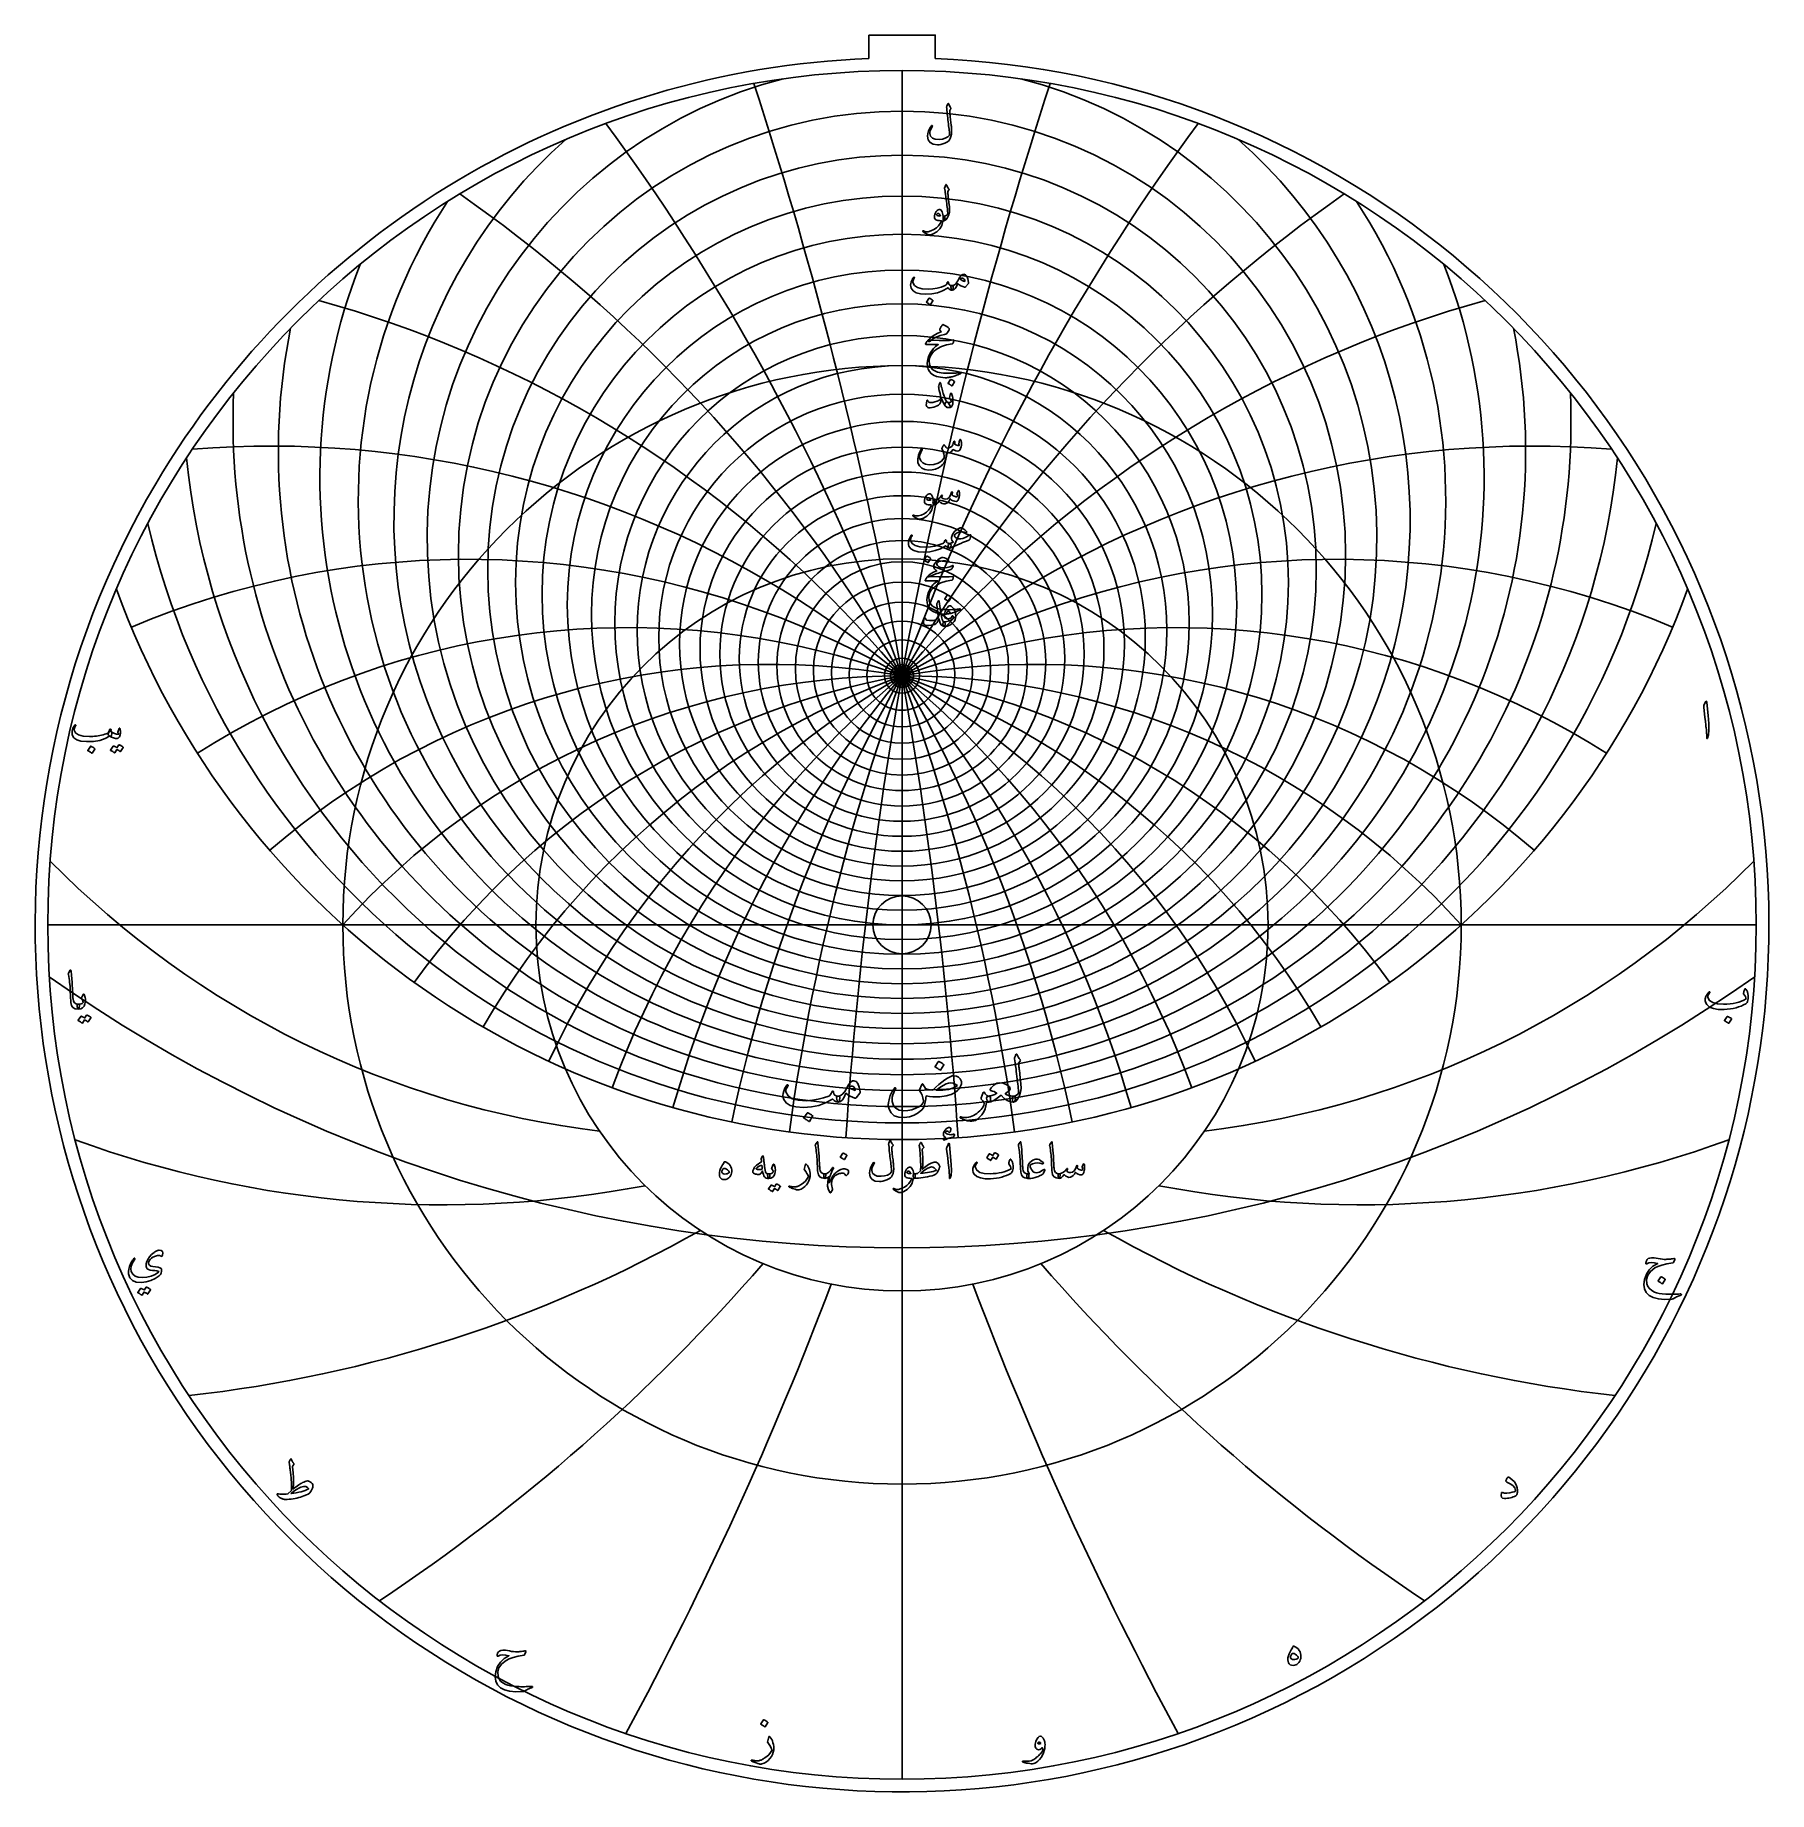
# Model space of a CAD drawing. Header units: millimetres. Extents: x -80 to 80, y -80 to 82.
import ezdxf

# ---------------------------------------------------------------- set-up
doc = ezdxf.new("R2010")
doc.units = ezdxf.units.MM
for name, color, linetype in [('CUT_INNER', 6, 'Continuous'), ('CUT_OUTER', 1, 'Continuous'), ('ENGRAVE', 7, 'Continuous'), ('ENGRAVE_FINE', 8, 'Continuous'), ('TEXT', 5, 'Continuous')]:
    doc.layers.add(name, color=color, linetype=linetype)

msp = doc.modelspace()

# ---------------------------------------------------------------- linework, layer by layer
at = {"layer": 'CUT_INNER'}
msp.add_circle((0, 0), 2.69, dxfattribs=at)
at = {"layer": 'CUT_OUTER'}
for points in [[(-3.08, 82.482), (3.08, 82.482), (3.08, 80.3107)], [(-3.08, 80.3107), (-3.08, 82.482)]]:
    msp.add_lwpolyline(points, dxfattribs=at)
for centre, radius, start, end in [((-0.0002, -0.0002), 80.3699, 149.413866, 87.803582), ((-0.0008, 0.0008), 80.3689, 92.195702, 149.41427)]:
    msp.add_arc(centre, radius, start, end, dxfattribs=at)
at = {"layer": 'ENGRAVE'}
for points in [[(0, -79.2), (0, 79.2)], [(-79.2, 0), (79.2, 0)], [(0, -79.2), (0, -33.9362)]]:
    msp.add_lwpolyline(points, dxfattribs=at)
for centre, radius in [((0, 0), 79.2), ((0, 32.9537), 38.4027), ((0, 27.9946), 26.637), ((0, 0), 51.8435), ((0, 25.0966), 16.8854), ((0, 0), 33.9362), ((0, 23.5632), 8.2065), ((0, 23.0822), 1.056)]:
    msp.add_circle(centre, radius, dxfattribs=at)
for centre, radius, start, end in [((0, 41.5186), 53.9652, 158.578774, 21.421226), ((0, 57.578), 77.4789, 199.959035, 340.040965), ((0, -46.6801), 69.7623, 42, 138), ((0, -46.6801), 69.7623, 42, 138), ((-17.7334, 66.1818), 85.9201, 224.535726, 263.111304), ((17.7334, 66.1818), 85.9201, 276.888696, 315.464274), ((-42.5308, 73.6655), 99.6154, 249.96829, 280.828753), ((42.5308, 73.6655), 99.6154, 259.171247, 290.03171), ((-79.7723, 79.7723), 124.1571, 276.322674, 299.468021), ((79.7723, 79.7723), 124.1571, 240.531979, 263.677326), ((-145.9974, 84.2916), 176.3748, 303.578009, 319.00824), ((145.9974, 84.2916), 176.3748, 220.99176, 236.421991), ((-324.94, 87.0674), 340.3741, 331.575844, 339.290959), ((324.94, 87.0674), 340.3741, 200.709041, 208.424156)]:
    msp.add_arc(centre, radius, start, end, dxfattribs=at)
at = {"layer": 'ENGRAVE_FINE'}
for centre, radius in [((0, 34.3037), 41.129), ((0, 31.7418), 35.822), ((0, 30.6522), 33.3692), ((0, 29.6717), 31.0292), ((0, 28.789), 28.789), ((0, 27.2802), 24.5632), ((0, 26.6389), 22.5587), ((0, 26.0645), 20.6156), ((0, 25.5519), 18.7266), ((0, 24.6948), 15.0861), ((0, 24.3431), 13.3234), ((0, 24.0388), 11.5923), ((0, 23.7795), 9.8881), ((0, 23.3884), 6.5434), ((0, 23.2537), 4.895), ((0, 23.1582), 3.2574), ((0, 23.1012), 1.6269)]:
    msp.add_circle(centre, radius, dxfattribs=at)
for centre, radius, start, end in [((0, 35.8104), 44.0216, 104.505507, 75.494493), ((-395.6416, -46.6801), 401.745, 3.846969, 18.080135), ((-395.6416, -46.6801), 401.745, 3.846969, 18.080135), ((395.6416, -46.6801), 401.745, 161.919865, 176.153031), ((395.6416, -46.6801), 401.745, 161.919865, 176.153031), ((-191.6703, -46.6801), 203.9713, 7.744385, 36.376389), ((-191.6703, -46.6801), 203.9713, 7.744385, 36.376389), ((191.6703, -46.6801), 203.9713, 143.623611, 172.255615), ((191.6703, -46.6801), 203.9713, 143.623611, 172.255615), ((0, 37.4961), 47.1047, 131.44749, 48.55251), ((0, 39.3879), 50.4076, 146.69677, 33.30323), ((-120.8318, -46.6801), 139.5246, 11.745134, 55.103196), ((-120.8318, -46.6801), 139.5246, 11.745134, 55.103196), ((120.8318, -46.6801), 139.5246, 124.896804, 168.254866), ((120.8318, -46.6801), 139.5246, 124.896804, 168.254866), ((-83.1395, -46.6801), 108.5308, 15.907198, 74.457561), ((-83.1395, -46.6801), 108.5308, 15.907198, 74.457561), ((83.1395, -46.6801), 108.5308, 105.542439, 164.092802), ((83.1395, -46.6801), 108.5308, 105.542439, 164.092802), ((0, 43.9286), 57.82, 168.649585, 11.350415), ((0, 46.6677), 62.0244, 177.547342, 2.452658), ((-58.5375, -46.6801), 91.0682, 20.296793, 94.565762), ((-58.5375, -46.6801), 91.0682, 20.296793, 94.565762), ((58.5375, -46.6801), 91.0682, 85.434238, 159.703207), ((58.5375, -46.6801), 91.0682, 85.434238, 159.703207), ((0, 49.7987), 66.6437, 185.608142, 354.391858), ((0, 53.4012), 71.76, 193.034463, 346.965537), ((-40.2773, -46.6801), 80.5545, 24.992282, 112.762358), ((-40.2773, -46.6801), 80.5545, 24.992282, 112.762358), ((40.2773, -46.6801), 80.5545, 67.237642, 155.007718), ((40.2773, -46.6801), 80.5545, 67.237642, 155.007718), ((-25.3914, -46.6801), 74.2395, 30.089288, 122.535602), ((-25.3914, -46.6801), 74.2395, 30.089288, 122.535602), ((25.3914, -46.6801), 74.2395, 57.464398, 149.910712), ((25.3914, -46.6801), 74.2395, 57.464398, 149.910712), ((-12.301, -46.6801), 70.8385, 35.707517, 130.834526), ((-12.301, -46.6801), 70.8385, 35.707517, 130.834526), ((12.301, -46.6801), 70.8385, 49.165474, 144.292483), ((12.301, -46.6801), 70.8385, 49.165474, 144.292483), ((0, 106.9863), 136.9181, 234.73332, 305.26668)]:
    msp.add_arc(centre, radius, start, end, dxfattribs=at)
at = {"layer": 'TEXT'}
for points in [[(4.2412, 76.0996), (4.2494, 76.114), (4.26, 76.1242), (4.2729, 76.1304), (4.2881, 76.1324), (4.3033, 76.1298), (4.3162, 76.1219), (4.3267, 76.1087), (4.3349, 76.0903), (4.3785, 75.9828), (4.4251, 75.89), (4.4746, 75.8119), (4.527, 75.7483), (4.5425, 75.7255), (4.5469, 75.6992), (4.5401, 75.6693), (4.5223, 75.6359), (4.5109, 75.6198), (4.5, 75.6043), (4.4898, 75.5894), (4.4801, 75.575), (4.471, 75.5616), (4.4626, 75.5493), (4.4547, 75.5382), (4.4473, 75.5282), (4.435, 75.51), (4.4263, 75.4884), (4.421, 75.4632), (4.4192, 75.4345), (4.4248, 75.3536), (4.4321, 75.2653), (4.4412, 75.1697), (4.452, 75.0668), (4.4643, 74.9566), (4.4778, 74.8391), (4.4924, 74.7142), (4.5082, 74.5821), (4.5259, 74.4502), (4.5416, 74.3262), (4.5552, 74.2101), (4.5668, 74.102), (4.5766, 74.0014), (4.5849, 73.9082), (4.5918, 73.8222), (4.5972, 73.7436), (4.6034, 73.5109), (4.5843, 73.2905), (4.5401, 73.0823), (4.4708, 72.8865), (4.4031, 72.7714), (4.2986, 72.6652), (4.1572, 72.5677), (3.9789, 72.479), (3.7857, 72.4055), (3.6042, 72.3537), (3.4344, 72.3236), (3.2764, 72.3151), (2.8806, 72.3695), (2.5972, 72.5188), (2.4262, 72.763), (2.3677, 73.102), (2.3882, 73.3546), (2.4543, 73.602), (2.5662, 73.8441), (2.7237, 74.0809), (2.7357, 74.0946), (2.7483, 74.1031), (2.7614, 74.1064), (2.7752, 74.1043), (2.7898, 74.0987), (2.801, 74.0914), (2.8086, 74.0823), (2.8127, 74.0715), (2.8156, 74.0554), (2.815, 74.0399), (2.8109, 74.025), (2.8033, 74.0106), (2.6959, 73.8013), (2.6218, 73.623), (2.5811, 73.4758), (2.5738, 73.3596), (2.6519, 73.1093), (2.8209, 72.9345), (3.0805, 72.8353), (3.4309, 72.8116), (3.7468, 72.8458), (4.0152, 72.9251), (4.2363, 73.0496), (4.4099, 73.219), (4.4062, 73.3009), (4.3999, 73.3965), (4.391, 73.5058), (4.3794, 73.6289), (4.3649, 73.766), (4.3472, 73.9175), (4.3263, 74.0834), (4.3021, 74.2636), (4.2793, 74.4494), (4.2576, 74.6324), (4.2371, 74.8124), (4.2178, 74.9896), (4.2, 75.1637), (4.1839, 75.335), (4.1695, 75.5033), (4.1569, 75.6687), (4.1382, 75.828), (4.1391, 75.8461), (4.1417, 75.8631), (4.1461, 75.8789), (4.1523, 75.8935)], [(3.9579, 68.3711), (3.9895, 68.4475), (4.0141, 68.5081), (4.0316, 68.5529), (4.0422, 68.5819), (4.0504, 68.6003), (4.0609, 68.6135), (4.0738, 68.6214), (4.089, 68.6241), (4.1063, 68.6211), (4.1206, 68.6123), (4.1321, 68.5977), (4.1405, 68.5772), (4.1795, 68.4768), (4.226, 68.3863), (4.2802, 68.3058), (4.3419, 68.2353), (4.3592, 68.2127), (4.3642, 68.1873), (4.3569, 68.1589), (4.3373, 68.1276), (4.2342, 67.9824), (4.2412, 67.9174), (4.2483, 67.8536), (4.2553, 67.7909), (4.2623, 67.7294), (4.2693, 67.6691), (4.2764, 67.61), (4.2834, 67.552), (4.2904, 67.4952), (4.3551, 66.9695), (4.3946, 66.5585), (4.409, 66.2622), (4.3982, 66.0807), (4.3097, 65.7514), (4.1944, 65.5081), (4.0521, 65.3509), (3.8829, 65.2798), (3.8782, 65.2798), (3.8736, 65.2798), (3.8689, 65.2798), (3.8642, 65.2798), (3.8364, 65.3061), (3.8185, 65.3664), (3.8106, 65.4607), (3.8127, 65.5889), (3.8171, 65.6363), (3.8302, 65.6709), (3.8522, 65.6925), (3.8829, 65.7013), (4.0018, 65.725), (4.1007, 65.7681), (4.1798, 65.8304), (4.2389, 65.9121), (4.235, 66.0102), (4.2278, 66.1217), (4.2174, 66.2467), (4.2038, 66.3852), (4.1872, 66.5365), (4.1681, 66.7002), (4.1463, 66.8761), (4.1218, 67.0643), (4.0993, 67.2493), (4.0785, 67.4156), (4.0595, 67.5632), (4.0422, 67.692), (4.0273, 67.802), (4.0152, 67.8934), (4.0062, 67.966), (4, 68.0198), (3.9532, 68.2868), (3.9517, 68.3132), (3.952, 68.336), (3.9541, 68.3553), (3.9579, 68.3711)], [(3.7893, 65.2282), (3.6795, 64.8427), (3.4953, 64.5198), (3.2368, 64.2596), (2.904, 64.062), (2.8575, 64.0419), (2.8115, 64.0239), (2.7661, 64.008), (2.7213, 63.994), (2.6774, 63.9825), (2.6347, 63.9736), (2.5931, 63.9673), (2.5527, 63.9636), (2.452, 63.9779), (2.3185, 64.0303), (2.1522, 64.1208), (1.9532, 64.2493), (1.9318, 64.2678), (1.9192, 64.2856), (1.9154, 64.3029), (1.9204, 64.3196), (1.9315, 64.3325), (1.9461, 64.3383), (1.9643, 64.3371), (1.986, 64.3289), (2.1929, 64.2619), (2.4251, 64.2622), (2.6824, 64.3298), (2.9649, 64.4648), (3.1956, 64.6214), (3.3864, 64.8055), (3.5375, 65.0172), (3.6487, 65.2563), (3.6479, 65.2648), (3.6452, 65.2716), (3.6408, 65.2765), (3.6347, 65.2798), (3.4734, 65.2891), (3.3361, 65.3079), (3.2228, 65.336), (3.1335, 65.3734), (3.0644, 65.4314), (3.0211, 65.5116), (3.0035, 65.6141), (3.0117, 65.7388), (3.0144, 65.7553), (3.0176, 65.7722), (3.0214, 65.7893), (3.0258, 65.8067), (3.0308, 65.8247), (3.0363, 65.8436), (3.0425, 65.8633), (3.0492, 65.884), (3.1042, 66.0178), (3.171, 66.1287), (3.2494, 66.2168), (3.3396, 66.2821), (3.4318, 66.3178), (3.5164, 66.3172), (3.5934, 66.2804), (3.6628, 66.2072), (3.7234, 66.1053), (3.7693, 65.987), (3.8007, 65.8524), (3.8174, 65.7013), (3.8266, 65.7015), (3.8355, 65.7019), (3.8441, 65.7026), (3.8525, 65.7037), (3.8608, 65.7047), (3.8695, 65.7054), (3.8784, 65.7059), (3.8876, 65.706), (3.9192, 65.6993), (3.9438, 65.6791), (3.9614, 65.6454), (3.9719, 65.5983), (3.9763, 65.5465), (3.9754, 65.4941), (3.9693, 65.4411), (3.9579, 65.3875), (3.9429, 65.3404), (3.9263, 65.3067), (3.9078, 65.2865), (3.8876, 65.2798), (3.7986, 65.2798), (3.798, 65.2713), (3.7963, 65.2599), (3.7934, 65.2455), (3.7893, 65.2282)], [(3.5644, 65.7528), (3.5152, 65.8386), (3.4614, 65.8992), (3.4028, 65.9346), (3.3396, 65.9449), (3.3018, 65.9349), (3.2682, 65.9191), (3.2386, 65.8975), (3.2131, 65.8699), (3.2049, 65.8553), (3.2038, 65.8395), (3.2096, 65.8225), (3.2225, 65.8044), (3.2708, 65.7619), (3.3408, 65.7329), (3.4324, 65.7174), (3.5457, 65.7154), (3.5574, 65.7177), (3.5644, 65.7247), (3.5668, 65.7364), (3.5644, 65.7528)], [(5.7331, 60.3259), (5.8797, 60.2738), (6.0012, 60.1268), (6.0975, 59.885), (6.1687, 59.5484), (6.1713, 59.5241), (6.1698, 59.5027), (6.1643, 59.4843), (6.1546, 59.4687), (5.897, 59.1456), (5.8791, 59.1259), (5.8584, 59.1139), (5.8346, 59.1095), (5.808, 59.1128), (5.6329, 59.1725), (5.4684, 59.2486), (5.3144, 59.3411), (5.171, 59.45), (5.0554, 59.1816), (4.9286, 58.9898), (4.7907, 58.8748), (4.6417, 58.8364), (4.625, 58.8426), (4.6078, 58.861), (4.5899, 58.8917), (4.5715, 58.9348), (4.5431, 59.0413), (4.5328, 59.1268), (4.5407, 59.1912), (4.5668, 59.2345), (4.582, 59.2448), (4.5996, 59.2521), (4.6195, 59.2565), (4.6417, 59.258), (4.7483, 59.2761), (4.8525, 59.3259), (4.9544, 59.4073), (5.0539, 59.5203), (5.0975, 59.5858), (5.1628, 59.6936), (5.2497, 59.8435), (5.3583, 60.0355), (5.4432, 60.1625), (5.534, 60.2533), (5.6306, 60.3077), (5.7331, 60.3259)], [(1.0679, 60.0261), (1.0846, 60.0443), (1.1019, 60.0519), (1.1197, 60.049), (1.1382, 60.0355), (1.1522, 60.0179), (1.1569, 59.998), (1.1522, 59.9758), (1.1382, 59.9512), (1.0668, 59.8405), (1.0211, 59.7381), (1.0012, 59.6438), (1.007, 59.5577), (1.1537, 59.2749), (1.4391, 59.0776), (1.8633, 58.9658), (2.4262, 58.9395), (2.844, 58.9702), (3.2448, 59.0343), (3.6285, 59.1318), (3.9953, 59.2627), (4.06, 59.301), (4.1136, 59.3598), (4.1561, 59.4392), (4.1874, 59.539), (4.1979, 59.5674), (4.2155, 59.587), (4.2401, 59.5978), (4.2717, 59.5999), (4.2942, 59.5902), (4.3103, 59.5706), (4.32, 59.541), (4.3232, 59.5015), (4.3452, 59.4038), (4.4064, 59.3306), (4.5068, 59.282), (4.6464, 59.258), (4.6968, 59.2468), (4.7307, 59.2182), (4.7483, 59.1719), (4.7494, 59.1081), (4.7325, 58.9892), (4.7096, 58.9043), (4.6809, 58.8534), (4.6464, 58.8364), (4.5436, 58.8499), (4.4462, 58.8903), (4.354, 58.9576), (4.267, 59.0519), (4.2597, 59.0557), (4.2471, 59.053), (4.2292, 59.044), (4.2061, 59.0285), (3.7693, 58.7826), (3.2928, 58.6069), (2.7764, 58.5015), (2.2202, 58.4664), (1.7061, 58.5015), (1.3068, 58.6069), (1.0223, 58.7826), (0.8525, 59.0285), (0.8138, 59.1658), (0.8009, 59.306), (0.8138, 59.4491), (0.8525, 59.5952), (0.9046, 59.731), (0.9579, 59.8481), (1.0123, 59.9465), (1.0679, 60.0261)], [(5.3958, 59.8669), (5.4836, 59.7937), (5.5832, 59.7334), (5.6944, 59.686), (5.8174, 59.6514), (5.8106, 59.7436), (5.7858, 59.8189), (5.7427, 59.8771), (5.6815, 59.9184), (5.611, 59.9398), (5.5398, 59.9383), (5.4681, 59.914), (5.3958, 59.8669)], [(2.4871, 58.0823), (2.493, 58.0882), (2.5012, 58.0917), (2.5117, 58.0929), (2.5246, 58.0917), (2.6156, 58.0548), (2.7014, 58.0097), (2.7819, 57.9564), (2.8572, 57.895), (2.8645, 57.8856), (2.8677, 57.8762), (2.8668, 57.8669), (2.8618, 57.8575), (2.6417, 57.5015), (2.6335, 57.493), (2.623, 57.491), (2.6101, 57.4954), (2.5949, 57.5062), (2.5817, 57.5156), (2.5609, 57.5296), (2.5325, 57.5484), (2.4965, 57.5718), (2.4523, 57.5999), (2.3993, 57.6327), (2.3375, 57.6701), (2.267, 57.7123), (2.2576, 57.7193), (2.2529, 57.7263), (2.2529, 57.7334), (2.2576, 57.7404)], [(3.9532, 54.7366), (3.5439, 54.6297), (3.1827, 54.4918), (2.8695, 54.3229), (2.6042, 54.123), (2.5635, 54.0922), (2.5258, 54.075), (2.4909, 54.0711), (2.459, 54.0808), (2.4219, 54.125), (2.4274, 54.1874), (2.4757, 54.2679), (2.5668, 54.3665), (2.7819, 54.5451), (3.0293, 54.7061), (3.3089, 54.8496), (3.6206, 54.9754), (3.5316, 55.1066), (3.515, 55.1394), (3.507, 55.1722), (3.5079, 55.2049), (3.5176, 55.2377), (3.5805, 55.3627), (3.6382, 55.4661), (3.6906, 55.5477), (3.7377, 55.6078), (3.7679, 55.6361), (3.7974, 55.6511), (3.8264, 55.6525), (3.8548, 55.6405), (4.0196, 55.5474), (4.1581, 55.4602), (4.2702, 55.3788), (4.356, 55.3033), (4.3727, 55.279), (4.3806, 55.2483), (4.3797, 55.2111), (4.3701, 55.1675), (4.3399, 55.0993), (4.2916, 55.0164), (4.2251, 54.9189), (4.1405, 54.8068), (4.1183, 54.7901), (4.0797, 54.7729), (4.0246, 54.755), (3.9532, 54.7366)], [(2.8478, 54.1932), (3.4488, 54.1721), (3.9684, 54.1698), (4.4066, 54.1862), (4.7635, 54.2213), (4.7745, 54.2226), (4.784, 54.2219), (4.792, 54.2191), (4.7986, 54.2143), (4.8035, 54.2077), (4.8062, 54.1997), (4.807, 54.1901), (4.8057, 54.1792), (4.7964, 54.1364), (4.7875, 54.0972), (4.7789, 54.0615), (4.7705, 54.0293), (4.7625, 54.0006), (4.7547, 53.9754), (4.7472, 53.9538), (4.7401, 53.9356), (4.7249, 53.9066), (4.7073, 53.8853), (4.6874, 53.8715), (4.6651, 53.8654), (4.1241, 53.7673), (3.6534, 53.6136), (3.2529, 53.4043), (2.9227, 53.1394), (2.7559, 52.9488), (2.6347, 52.7471), (2.5591, 52.5343), (2.5293, 52.3103), (2.558, 51.9587), (2.6721, 51.6721), (2.8718, 51.4505), (3.1569, 51.2939), (3.3048, 51.2465), (3.4672, 51.2073), (3.6443, 51.1762), (3.8361, 51.1534), (4.0422, 51.1385), (4.2623, 51.1311), (4.4965, 51.1314), (4.7448, 51.1393), (4.833, 51.1443), (4.9198, 51.1499), (5.0052, 51.156), (5.089, 51.1628), (5.1708, 51.1701), (5.25, 51.178), (5.3266, 51.1865), (5.4005, 51.1955), (5.423, 51.1967), (5.4391, 51.1909), (5.4488, 51.178), (5.452, 51.1581), (5.4503, 51.1349), (5.445, 51.1171), (5.4362, 51.1045), (5.4239, 51.0972), (5.2916, 51.0413), (5.1663, 50.9906), (5.048, 50.9453), (4.9368, 50.9051), (4.8329, 50.87), (4.7366, 50.8396), (4.6479, 50.8138), (4.5668, 50.7927), (4.4905, 50.7772), (4.4163, 50.7635), (4.3441, 50.7515), (4.274, 50.7412), (4.2057, 50.7333), (4.1388, 50.7283), (4.0734, 50.7263), (4.0094, 50.7272), (3.5726, 50.7611), (3.2085, 50.8349), (2.9169, 50.9485), (2.6979, 51.1019), (2.5372, 51.2936), (2.4251, 51.5176), (2.3615, 51.7737), (2.3466, 52.0621), (2.3926, 52.4198), (2.5024, 52.767), (2.676, 53.1036), (2.9134, 53.4298), (3.0062, 53.5284), (3.1113, 53.623), (3.2287, 53.7134), (3.3583, 53.7998), (2.2248, 53.8091), (2.1976, 53.8209), (2.1862, 53.8419), (2.1906, 53.8724), (2.2108, 53.9122), (2.2488, 53.9702), (2.2834, 54.0223), (2.3144, 54.0685), (2.3419, 54.1089), (2.3659, 54.1432), (2.3864, 54.171), (2.4034, 54.1923), (2.4169, 54.2073), (2.4473, 54.2099), (2.5293, 54.2084), (2.6628, 54.2029), (2.8478, 54.1932)], [(4.4942, 50.5614), (4.5, 50.5673), (4.5082, 50.5708), (4.5188, 50.572), (4.5316, 50.5708), (4.6227, 50.5339), (4.7085, 50.4888), (4.789, 50.4356), (4.8642, 50.3741), (4.8715, 50.3647), (4.8747, 50.3554), (4.8739, 50.346), (4.8689, 50.3366), (4.6487, 49.9806), (4.6405, 49.9722), (4.63, 49.9701), (4.6171, 49.9745), (4.6019, 49.9853), (4.5887, 49.9947), (4.5679, 50.0088), (4.5395, 50.0275), (4.5035, 50.0509), (4.4593, 50.079), (4.4064, 50.1118), (4.3446, 50.1493), (4.274, 50.1914), (4.2647, 50.1984), (4.26, 50.2055), (4.26, 50.2125), (4.2647, 50.2195)], [(3.5902, 50.1586), (3.6171, 50.0358), (3.6464, 49.911), (3.678, 49.7841), (3.712, 49.6551), (3.7483, 49.5235), (3.7869, 49.3887), (3.8279, 49.2507), (3.8712, 49.1094), (3.9587, 48.8553), (4.0387, 48.6645), (4.111, 48.5368), (4.1757, 48.4724), (4.2322, 48.4341), (4.2893, 48.3799), (4.3469, 48.31), (4.4052, 48.2242), (4.4602, 48.1179), (4.4754, 48.038), (4.4508, 47.9844), (4.3864, 47.9572), (4.1783, 47.9783), (3.9942, 48.1165), (3.834, 48.3717), (3.6979, 48.7441), (3.695, 48.7503), (3.6909, 48.7546), (3.6856, 48.7573), (3.6792, 48.7582), (3.6745, 48.7573), (3.6698, 48.7546), (3.6651, 48.7503), (3.6604, 48.7441), (3.6473, 48.6838), (3.6312, 48.62), (3.6121, 48.5527), (3.5902, 48.4818), (3.5662, 48.4148), (3.541, 48.3589), (3.5147, 48.3141), (3.4871, 48.2804), (3.3882, 48.194), (3.2647, 48.1176), (3.1165, 48.0512), (2.9438, 47.9947), (2.7682, 47.9528), (2.6159, 47.935), (2.4871, 47.9411), (2.3817, 47.9713), (2.2916, 48.0468), (2.2506, 48.1797), (2.2588, 48.37), (2.3162, 48.6176), (2.3217, 48.6258), (2.3291, 48.6317), (2.3381, 48.6352), (2.349, 48.6364), (2.3618, 48.6349), (2.3724, 48.6305), (2.3806, 48.6232), (2.3864, 48.613), (2.4087, 48.5611), (2.4333, 48.5181), (2.4602, 48.4839), (2.4895, 48.4584), (2.5808, 48.4244), (2.7049, 48.4162), (2.8618, 48.4338), (3.0515, 48.4771), (3.2538, 48.5421), (3.411, 48.6153), (3.5231, 48.6967), (3.5902, 48.7863), (3.6013, 48.877), (3.5832, 49.0322), (3.5357, 49.2517), (3.459, 49.5357), (3.4222, 49.6853), (3.4005, 49.8062), (3.3941, 49.8984), (3.4028, 49.9619), (3.4918, 50.2148), (3.5015, 50.2415), (3.5117, 50.2605), (3.5226, 50.2719), (3.534, 50.2757), (3.548, 50.2684), (3.5621, 50.2465), (3.5761, 50.2099), (3.5902, 50.1586)], [(4.5363, 48.6457), (4.5088, 48.6917), (4.4825, 48.7312), (4.4573, 48.7643), (4.4333, 48.7909), (4.416, 48.8138), (4.4064, 48.8401), (4.4043, 48.87), (4.4099, 48.9034), (4.5082, 49.2593), (4.522, 49.2904), (4.5398, 49.2991), (4.5618, 49.2857), (4.5879, 49.25), (4.6271, 49.1741), (4.6605, 49.0825), (4.688, 48.9751), (4.7096, 48.8518), (4.7222, 48.7336), (4.7272, 48.6176), (4.7246, 48.5041), (4.7143, 48.3928), (4.6976, 48.2959), (4.6757, 48.2113), (4.6484, 48.139), (4.616, 48.079), (4.5758, 48.0345), (4.5211, 47.9994), (4.4517, 47.9736), (4.3677, 47.9572), (4.2816, 47.954), (4.2014, 47.9678), (4.1271, 47.9985), (4.0586, 48.0462), (4.0056, 48.1068), (3.9778, 48.1762), (3.9751, 48.2543), (3.9977, 48.3413), (4.0337, 48.4124), (4.0761, 48.4572), (4.125, 48.4757), (4.1804, 48.4678), (4.308, 48.437), (4.4192, 48.4338), (4.5141, 48.4581), (4.5925, 48.5099), (4.5943, 48.5237), (4.5855, 48.5509), (4.5662, 48.5916), (4.5363, 48.6457)], [(5.3443, 44.9407), (5.3525, 44.9612), (5.363, 44.9758), (5.3759, 44.9846), (5.3911, 44.9875), (5.4107, 44.9852), (5.4274, 44.9781), (5.4412, 44.9664), (5.452, 44.95), (5.4787, 44.8915), (5.4977, 44.8189), (5.5091, 44.7322), (5.5129, 44.6315), (5.5027, 44.467), (5.4719, 44.3107), (5.4207, 44.1626), (5.349, 44.0226), (5.3244, 43.989), (5.2975, 43.9629), (5.2682, 43.9445), (5.2366, 43.9336), (5.1221, 43.9263), (4.9989, 43.9465), (4.8668, 43.9942), (4.726, 44.0695), (4.6075, 43.907), (4.4672, 43.799), (4.3054, 43.7454), (4.1218, 43.7463), (4.1158, 43.6475), (4.1072, 43.5525), (4.0959, 43.4613), (4.082, 43.3739), (4.0655, 43.2898), (4.0463, 43.2082), (4.0245, 43.1293), (4, 43.0531), (3.9432, 42.9155), (3.8665, 42.7884), (3.7699, 42.6719), (3.6534, 42.5659), (3.3809, 42.3844), (3.0925, 42.2568), (2.7884, 42.183), (2.4684, 42.1631), (2.108, 42.212), (1.8232, 42.3399), (1.6139, 42.5469), (1.4801, 42.8329), (1.462, 42.936), (1.459, 43.0578), (1.4713, 43.1983), (1.4988, 43.3575), (1.543, 43.532), (1.6054, 43.7135), (1.6859, 43.902), (1.7846, 44.0976), (1.7925, 44.1099), (1.8021, 44.1186), (1.8135, 44.1239), (1.8267, 44.1257), (1.8399, 44.1245), (1.8513, 44.121), (1.861, 44.1151), (1.8689, 44.1069), (1.8741, 44.0949), (1.8759, 44.0823), (1.8741, 44.0692), (1.8689, 44.0554), (1.7436, 43.7952), (1.6628, 43.5812), (1.6265, 43.4134), (1.6347, 43.2919), (1.7529, 43.0241), (1.9391, 42.8294), (2.1932, 42.7079), (2.5152, 42.6596), (2.9655, 42.6883), (3.3466, 42.8025), (3.6587, 43.0021), (3.9017, 43.2873), (3.9008, 43.4752), (3.87, 43.6737), (3.8095, 43.8827), (3.719, 44.1023), (3.7076, 44.1245), (3.7014, 44.1444), (3.7006, 44.162), (3.7049, 44.1772), (3.7301, 44.2295), (3.7541, 44.2785), (3.777, 44.3243), (3.7986, 44.3669), (3.8191, 44.4057), (3.8384, 44.4401), (3.8566, 44.4701), (3.8736, 44.4957), (3.8832, 44.5065), (3.8935, 44.5109), (3.9043, 44.5089), (3.9157, 44.5004), (3.9216, 44.4939), (3.9298, 44.484), (3.9403, 44.4705), (3.9532, 44.4535), (3.9678, 44.4331), (3.9836, 44.409), (4.0006, 44.3815), (4.0188, 44.3505), (4.0556, 44.2908), (4.0867, 44.2475), (4.1119, 44.2205), (4.1312, 44.21), (4.253, 44.1997), (4.3747, 44.2205), (4.4965, 44.2723), (4.6183, 44.3552), (4.6625, 44.4102), (4.7061, 44.5004), (4.7492, 44.6257), (4.7916, 44.7861), (4.7957, 44.8013), (4.8033, 44.8142), (4.8144, 44.8247), (4.8291, 44.8329), (4.8428, 44.8382), (4.856, 44.84), (4.8686, 44.8382), (4.8806, 44.8329), (4.8985, 44.8037), (4.9052, 44.7486), (4.9008, 44.6678), (4.8853, 44.5613), (4.9798, 44.5033), (5.0808, 44.4653), (5.1883, 44.4471), (5.3021, 44.4489), (5.3007, 44.4831), (5.2963, 44.5109), (5.289, 44.5323), (5.2787, 44.5472), (5.267, 44.5613), (5.26, 44.5753), (5.2576, 44.5894), (5.26, 44.6034)], [(2.8689, 38.8734), (2.7591, 38.4878), (2.575, 38.1649), (2.3165, 37.9047), (1.9836, 37.7071), (1.9371, 37.687), (1.8911, 37.669), (1.8457, 37.6531), (1.8009, 37.6392), (1.757, 37.6276), (1.7143, 37.6187), (1.6727, 37.6124), (1.6323, 37.6087), (1.5316, 37.6231), (1.3981, 37.6755), (1.2319, 37.7659), (1.0328, 37.8944), (1.0114, 37.9129), (0.9988, 37.9307), (0.995, 37.948), (1, 37.9647), (1.0111, 37.9776), (1.0258, 37.9834), (1.0439, 37.9823), (1.0656, 37.9741), (1.2725, 37.907), (1.5047, 37.9073), (1.762, 37.9749), (2.0445, 38.1099), (2.2752, 38.2665), (2.4661, 38.4507), (2.6171, 38.6623), (2.7284, 38.9015), (2.7275, 38.91), (2.7248, 38.9167), (2.7205, 38.9217), (2.7143, 38.9249), (2.553, 38.9343), (2.4157, 38.953), (2.3024, 38.9811), (2.2131, 39.0186), (2.144, 39.0765), (2.1007, 39.1567), (2.0832, 39.2592), (2.0913, 39.3839), (2.094, 39.4005), (2.0972, 39.4173), (2.101, 39.4344), (2.1054, 39.4518), (2.1104, 39.4698), (2.1159, 39.4887), (2.1221, 39.5085), (2.1288, 39.5291), (2.1839, 39.6629), (2.2506, 39.7738), (2.3291, 39.862), (2.4192, 39.9272), (2.5114, 39.963), (2.596, 39.9624), (2.673, 39.9255), (2.7424, 39.8523), (2.803, 39.7504), (2.849, 39.6322), (2.8803, 39.4975), (2.897, 39.3464), (2.9062, 39.3466), (2.9151, 39.347), (2.9238, 39.3478), (2.9321, 39.3488), (2.9404, 39.3498), (2.9491, 39.3505), (2.958, 39.351), (2.9672, 39.3511), (2.9988, 39.3444), (3.0234, 39.3242), (3.041, 39.2905), (3.0515, 39.2434), (3.0559, 39.1916), (3.0551, 39.1392), (3.0489, 39.0862), (3.0375, 39.0326), (3.0226, 38.9855), (3.0059, 38.9518), (2.9874, 38.9316), (2.9672, 38.9249), (2.8782, 38.9249), (2.8777, 38.9164), (2.8759, 38.905), (2.873, 38.8906), (2.8689, 38.8734)], [(2.644, 39.398), (2.5949, 39.4837), (2.541, 39.5443), (2.4825, 39.5798), (2.4192, 39.59), (2.3815, 39.5801), (2.3478, 39.5642), (2.3182, 39.5426), (2.2928, 39.5151), (2.2846, 39.5004), (2.2834, 39.4846), (2.2892, 39.4676), (2.3021, 39.4495), (2.3504, 39.407), (2.4204, 39.3781), (2.512, 39.3625), (2.6253, 39.3605), (2.637, 39.3628), (2.644, 39.3699), (2.6464, 39.3816), (2.644, 39.398)], [(5.2342, 40.2598), (5.2445, 40.2668), (5.2565, 40.2645), (5.2702, 40.2528), (5.2857, 40.2317), (5.3024, 40.196), (5.315, 40.145), (5.3235, 40.0789), (5.3279, 39.9975), (5.3294, 39.905), (5.3244, 39.8148), (5.313, 39.727), (5.2951, 39.6415), (5.243, 39.4752), (5.185, 39.3558), (5.1212, 39.2832), (5.0516, 39.2574), (4.8867, 39.2671), (4.7342, 39.3101), (4.594, 39.3865), (4.4661, 39.4963), (4.3782, 39.3233), (4.274, 39.1884), (4.1534, 39.0915), (4.0164, 39.0326), (3.8727, 39.0197), (3.7272, 39.056), (3.5799, 39.1415), (3.4309, 39.2762), (3.3103, 39.1225), (3.1921, 39.0127), (3.0761, 38.9468), (2.9625, 38.9249), (2.9397, 38.9378), (2.9181, 38.9764), (2.8976, 39.0408), (2.8782, 39.131), (2.8712, 39.22), (2.8829, 39.2856), (2.9134, 39.3277), (2.9625, 39.3464), (3.1786, 39.3953), (3.3677, 39.4905), (3.5299, 39.6319), (3.6651, 39.8195), (3.6724, 39.8298), (3.6804, 39.8371), (3.6888, 39.8415), (3.6979, 39.8429), (3.709, 39.8418), (3.719, 39.8382), (3.7278, 39.8324), (3.7354, 39.8242), (3.7398, 39.799), (3.7295, 39.7563), (3.7046, 39.696), (3.6651, 39.6181), (3.7169, 39.5581), (3.7974, 39.5139), (3.9066, 39.4855), (4.0445, 39.4729), (4.2164, 39.5089), (4.3665, 39.6263), (4.4951, 39.8251), (4.6019, 40.1052), (4.6072, 40.1196), (4.6136, 40.1298), (4.6212, 40.136), (4.63, 40.138), (4.6432, 40.1368), (4.6546, 40.1333), (4.6643, 40.1275), (4.6722, 40.1193), (4.678, 40.1076), (4.6815, 40.0959), (4.6827, 40.0842), (4.6815, 40.0724), (4.6347, 39.8757), (4.6894, 39.8271), (4.7553, 39.7844), (4.8323, 39.7475), (4.9204, 39.7165), (5.0062, 39.6963), (5.0715, 39.6919), (5.1163, 39.7033), (5.1405, 39.7305), (5.1485, 39.7721), (5.1441, 39.8312), (5.1274, 39.9079), (5.0984, 40.0022), (5.1034, 40.0288), (5.1277, 40.0806), (5.1713, 40.1576), (5.2342, 40.2598)], [(0.8618, 36.1157), (0.8785, 36.1338), (0.8958, 36.1414), (0.9136, 36.1385), (0.9321, 36.125), (0.9461, 36.1075), (0.9508, 36.0876), (0.9461, 36.0653), (0.9321, 36.0407), (0.8607, 35.9301), (0.815, 35.8276), (0.7951, 35.7333), (0.8009, 35.6473), (0.9476, 35.3645), (1.233, 35.1672), (1.6572, 35.0553), (2.2202, 35.029), (2.6379, 35.0597), (3.0387, 35.1238), (3.4224, 35.2213), (3.7893, 35.3522), (3.8539, 35.3905), (3.9075, 35.4494), (3.95, 35.5287), (3.9813, 35.6285), (3.9918, 35.6569), (4.0094, 35.6765), (4.034, 35.6874), (4.0656, 35.6894), (4.0881, 35.6798), (4.1042, 35.6601), (4.1139, 35.6306), (4.1171, 35.5911), (4.1391, 35.4933), (4.2003, 35.4201), (4.3007, 35.3715), (4.4403, 35.3475), (4.4907, 35.3364), (4.5246, 35.3077), (4.5422, 35.2614), (4.5434, 35.1976), (4.5264, 35.0788), (4.5035, 34.9939), (4.4749, 34.9429), (4.4403, 34.926), (4.3376, 34.9394), (4.2401, 34.9798), (4.1479, 35.0471), (4.0609, 35.1414), (4.0536, 35.1452), (4.041, 35.1426), (4.0232, 35.1335), (4, 35.118), (3.5633, 34.8721), (3.0867, 34.6964), (2.5703, 34.5911), (2.0141, 34.5559), (1.5, 34.5911), (1.1007, 34.6964), (0.8162, 34.8721), (0.6464, 35.118), (0.6077, 35.2553), (0.5949, 35.3955), (0.6077, 35.5387), (0.6464, 35.6847), (0.6985, 35.8206), (0.7518, 35.9377), (0.8062, 36.036), (0.8618, 36.1157)], [(6.3747, 36.1016), (6.2811, 35.7269), (6.2705, 35.7087), (6.253, 35.6918), (6.2284, 35.676), (6.1968, 35.6613), (6.1266, 35.6366), (6.0521, 35.6092), (5.9733, 35.5792), (5.89, 35.5466), (5.8023, 35.5116), (5.7102, 35.4745), (5.6138, 35.4355), (5.5129, 35.3943), (4.4356, 34.926), (4.3864, 34.9368), (4.3466, 34.9693), (4.3162, 35.0234), (4.2951, 35.0993), (4.2916, 35.1798), (4.3138, 35.248), (4.3619, 35.3039), (4.4356, 35.3475), (4.4448, 35.3517), (4.4631, 35.3598), (4.4905, 35.3716), (4.527, 35.3873), (4.5722, 35.4065), (4.6259, 35.4289), (4.6881, 35.4545), (4.7588, 35.4833), (4.6678, 35.5767), (4.6101, 35.6789), (4.5858, 35.7898), (4.5949, 35.9096), (4.685, 36.1944), (4.8384, 36.4353), (5.0551, 36.6323), (5.3349, 36.7854), (5.3961, 36.7998), (5.4672, 36.796), (5.5483, 36.774), (5.6394, 36.7339), (5.7339, 36.6792), (5.8209, 36.618), (5.9002, 36.5504), (5.9719, 36.4763), (5.9921, 36.4491), (6.0012, 36.4236), (5.9992, 36.3999), (5.986, 36.378), (5.9661, 36.361), (5.9438, 36.3522), (5.9192, 36.3516), (5.8923, 36.3592), (5.7521, 36.4034), (5.6031, 36.4236), (5.4453, 36.4198), (5.2787, 36.392), (5.128, 36.3469), (5.0082, 36.2866), (4.9195, 36.2111), (4.8619, 36.1203), (4.856, 36.0799), (4.8712, 36.0337), (4.9075, 35.9816), (4.9649, 35.9236), (5.0305, 35.8709), (5.0961, 35.8299), (5.1616, 35.8007), (5.2272, 35.7831), (5.4236, 35.7781), (5.6335, 35.8194), (5.8569, 35.9069), (6.0937, 36.0407), (6.1192, 36.0568), (6.1441, 36.0723), (6.1684, 36.0873), (6.1921, 36.1016), (6.2149, 36.1151), (6.2366, 36.1274), (6.2571, 36.1385), (6.2764, 36.1484), (6.33, 36.1736), (6.3642, 36.1742), (6.3791, 36.1502), (6.3747, 36.1016)], [(2.281, 34.1718), (2.2869, 34.1777), (2.2951, 34.1812), (2.3056, 34.1824), (2.3185, 34.1812), (2.4096, 34.1443), (2.4953, 34.0992), (2.5758, 34.046), (2.6511, 33.9845), (2.6584, 33.9751), (2.6616, 33.9658), (2.6607, 33.9564), (2.6558, 33.947), (2.4356, 33.591), (2.4274, 33.5826), (2.4169, 33.5805), (2.404, 33.5849), (2.3888, 33.5957), (2.3756, 33.6051), (2.3548, 33.6192), (2.3264, 33.6379), (2.2904, 33.6613), (2.2462, 33.6894), (2.1932, 33.7222), (2.1315, 33.7597), (2.0609, 33.8018), (2.0515, 33.8088), (2.0469, 33.8159), (2.0469, 33.8229), (2.0515, 33.8299)], [(4.7518, 33.3074), (4.7556, 33.2743), (4.7342, 33.2125), (4.6877, 33.1221), (4.616, 33.0029), (4.6007, 32.9836), (4.5832, 32.9678), (4.5633, 32.9555), (4.541, 32.9467), (4.2412, 32.8641), (3.9743, 32.7898), (3.7401, 32.7236), (3.5387, 32.6657), (3.37, 32.6162), (3.2342, 32.5755), (3.1312, 32.5436), (3.0609, 32.5205), (2.4942, 32.2675), (2.4543, 32.2646), (2.4239, 32.2699), (2.4028, 32.2833), (2.3911, 32.305), (2.3908, 32.3129), (2.3946, 32.3226), (2.4025, 32.334), (2.4145, 32.3472), (2.5299, 32.4555), (2.7026, 32.5696), (2.9327, 32.6897), (3.2202, 32.8156), (3.142, 32.8823), (3.0761, 32.9467), (3.0226, 33.0088), (2.9813, 33.0685), (2.9558, 33.1338), (2.9497, 33.2125), (2.9628, 33.3047), (2.9953, 33.4104), (3.048, 33.5205), (3.1218, 33.6305), (3.2166, 33.7406), (3.3326, 33.8507), (3.4587, 33.9458), (3.5796, 34.0111), (3.6953, 34.0465), (3.8056, 34.0521), (3.9552, 34.0219), (4.0902, 33.9596), (4.2105, 33.865), (4.3162, 33.7383), (4.3256, 33.7225), (4.3302, 33.7078), (4.3302, 33.6944), (4.3256, 33.6821), (4.3153, 33.6707), (4.3033, 33.6645), (4.2895, 33.6636), (4.274, 33.668), (4.2051, 33.69), (4.1388, 33.709), (4.0751, 33.7251), (4.0141, 33.7383), (3.956, 33.7482), (3.9011, 33.7547), (3.8494, 33.7576), (3.801, 33.757), (3.5993, 33.7333), (3.4298, 33.6762), (3.2925, 33.5858), (3.1874, 33.4619), (3.2992, 33.3147), (3.4239, 33.2055), (3.5615, 33.1343), (3.712, 33.1013), (3.9359, 33.0989), (4.1768, 33.1341), (4.4347, 33.2067), (4.7096, 33.3167), (4.721, 33.3197), (4.7319, 33.3191), (4.7421, 33.315), (4.7518, 33.3074)], [(2.808, 32.2816), (3.409, 32.2605), (3.9286, 32.2582), (4.3668, 32.2746), (4.7237, 32.3097), (4.7347, 32.311), (4.7442, 32.3103), (4.7522, 32.3075), (4.7588, 32.3027), (4.7636, 32.2961), (4.7664, 32.288), (4.7672, 32.2785), (4.7658, 32.2675), (4.7566, 32.2248), (4.7477, 32.1856), (4.7391, 32.1499), (4.7307, 32.1177), (4.7227, 32.089), (4.7149, 32.0638), (4.7074, 32.0421), (4.7003, 32.024), (4.685, 31.995), (4.6675, 31.9736), (4.6476, 31.9599), (4.6253, 31.9537), (4.0843, 31.8557), (3.6136, 31.702), (3.2131, 31.4927), (2.8829, 31.2277), (2.7161, 31.0371), (2.5949, 30.8354), (2.5193, 30.6226), (2.4895, 30.3987), (2.5182, 30.0471), (2.6323, 29.7605), (2.832, 29.5389), (3.1171, 29.3823), (3.265, 29.3348), (3.4274, 29.2956), (3.6045, 29.2646), (3.7963, 29.2418), (4.0024, 29.2268), (4.2225, 29.2195), (4.4567, 29.2198), (4.7049, 29.2277), (4.7932, 29.2327), (4.88, 29.2382), (4.9653, 29.2444), (5.0492, 29.2511), (5.131, 29.2584), (5.2102, 29.2663), (5.2868, 29.2748), (5.3607, 29.2839), (5.3832, 29.2851), (5.3993, 29.2792), (5.409, 29.2663), (5.4122, 29.2464), (5.4105, 29.2233), (5.4052, 29.2055), (5.3964, 29.1929), (5.3841, 29.1856), (5.2518, 29.1296), (5.1265, 29.079), (5.0082, 29.0336), (4.897, 28.9935), (4.7931, 28.9584), (4.6968, 28.9279), (4.6081, 28.9022), (4.527, 28.8811), (4.4507, 28.8656), (4.3765, 28.8518), (4.3043, 28.8398), (4.2342, 28.8296), (4.1659, 28.8217), (4.099, 28.8167), (4.0335, 28.8146), (3.9696, 28.8155), (3.5328, 28.8495), (3.1686, 28.9233), (2.8771, 29.0368), (2.6581, 29.1902), (2.4974, 29.382), (2.3853, 29.6059), (2.3217, 29.8621), (2.3068, 30.1504), (2.3528, 30.5082), (2.4625, 30.8554), (2.6361, 31.192), (2.8736, 31.5181), (2.9664, 31.6168), (3.0714, 31.7113), (3.1888, 31.8018), (3.3185, 31.8881), (2.185, 31.8975), (2.1578, 31.9092), (2.1464, 31.9303), (2.1508, 31.9607), (2.171, 32.0006), (2.209, 32.0585), (2.2436, 32.1106), (2.2746, 32.1569), (2.3021, 32.1973), (2.3261, 32.2315), (2.3466, 32.2593), (2.3636, 32.2807), (2.3771, 32.2956), (2.4075, 32.2983), (2.4895, 32.2968), (2.623, 32.2913), (2.808, 32.2816)], [(3.897, 28.0955), (3.9309, 28.0791), (3.9579, 28.0534), (3.9778, 28.0182), (3.9907, 27.9737), (3.9991, 27.9187), (4.0012, 27.866), (3.9968, 27.8157), (3.986, 27.7677), (3.9699, 27.7267), (3.9497, 27.6974), (3.9254, 27.6798), (3.897, 27.674), (3.7568, 27.7129), (3.6405, 27.811), (3.5483, 27.9682), (3.4801, 28.1845), (3.4713, 28.2218), (3.4637, 28.2542), (3.4573, 28.2816), (3.452, 28.304), (3.4479, 28.3214), (3.445, 28.3338), (3.4432, 28.3413), (3.4426, 28.3438), (3.4356, 28.3575), (3.4286, 28.3613), (3.4216, 28.3552), (3.4145, 28.3391), (3.3349, 28.1593), (3.2459, 28.0182), (3.1476, 27.9158), (3.0398, 27.852), (2.8835, 27.8028), (2.7003, 27.7723), (2.4901, 27.7606), (2.2529, 27.7677), (2.0946, 27.8165), (2.0082, 27.9351), (1.9939, 28.1233), (2.0515, 28.3812), (2.0647, 28.4123), (2.0808, 28.4351), (2.0998, 28.4497), (2.1218, 28.4562), (2.1435, 28.4541), (2.1616, 28.4433), (2.1762, 28.4237), (2.1874, 28.3953), (2.2111, 28.3347), (2.2401, 28.2887), (2.2743, 28.2574), (2.3138, 28.2407), (2.5354, 28.2068), (2.7459, 28.2033), (2.9453, 28.2302), (3.1335, 28.2876), (3.2152, 28.3303), (3.2822, 28.3883), (3.3346, 28.4614), (3.3724, 28.5499), (3.37, 28.5917), (3.3583, 28.6892), (3.3373, 28.8423), (3.3068, 29.051), (3.2913, 29.1627), (3.2775, 29.2636), (3.2655, 29.3536), (3.2553, 29.4328), (3.2465, 29.5005), (3.2389, 29.5563), (3.2325, 29.6001), (3.2272, 29.6318), (3.2228, 29.6804), (3.2237, 29.7232), (3.2298, 29.7601), (3.2412, 29.7911), (3.2594, 29.8296), (3.2764, 29.8654), (3.2922, 29.8987), (3.3068, 29.9293), (3.32, 29.9572), (3.3314, 29.9825), (3.3411, 30.0052), (3.349, 30.0253), (3.3572, 30.0414), (3.3677, 30.0522), (3.3806, 30.0578), (3.3958, 30.0581), (3.4125, 30.0516), (3.4251, 30.0417), (3.4336, 30.0282), (3.438, 30.0112), (3.4665, 29.7716), (3.4959, 29.5446), (3.5262, 29.3302), (3.5574, 29.1283), (3.5892, 28.9391), (3.6212, 28.7624), (3.6536, 28.5983), (3.6862, 28.4468), (3.7257, 28.3054), (3.774, 28.1997), (3.8311, 28.1298), (3.897, 28.0955)], [(4.4356, 29.5897), (4.4678, 29.585), (4.5035, 29.5709), (4.5428, 29.5475), (4.5855, 29.5147), (4.7685, 29.3198), (4.8958, 29.1002), (4.9675, 28.8561), (4.9836, 28.5873), (4.9693, 28.4474), (4.9403, 28.3227), (4.8967, 28.2132), (4.8384, 28.1189), (4.6496, 27.9243), (4.4298, 27.7852), (4.1789, 27.7018), (3.897, 27.674), (3.8686, 27.6807), (3.8443, 27.7009), (3.8241, 27.7346), (3.808, 27.7817), (3.802, 27.8078), (3.798, 27.8344), (3.7961, 27.8616), (3.7963, 27.8894), (3.7979, 27.9169), (3.8004, 27.9433), (3.8037, 27.9685), (3.808, 27.9925), (3.8206, 28.034), (3.8396, 28.0651), (3.8651, 28.0856), (3.897, 28.0955), (4.1716, 28.1324), (4.4099, 28.2009), (4.6119, 28.301), (4.7775, 28.4328), (4.7696, 28.4986), (4.76, 28.551), (4.7486, 28.59), (4.7354, 28.6154), (4.7196, 28.6374), (4.7049, 28.6517), (4.6915, 28.6585), (4.6792, 28.6576), (4.6707, 28.6547), (4.664, 28.6506), (4.659, 28.6453), (4.6558, 28.6389), (4.6107, 28.5463), (4.5551, 28.4749), (4.4889, 28.4246), (4.4122, 28.3953), (4.1894, 28.378), (4.0363, 28.4386), (3.9529, 28.5771), (3.9391, 28.7934), (3.9579, 28.9175), (3.9953, 29.0463), (4.0515, 29.1798), (4.1265, 29.318), (4.2055, 29.4369), (4.2834, 29.5218), (4.3601, 29.5727), (4.4356, 29.5897)], [(4.1874, 30.578), (4.1932, 30.5838), (4.2014, 30.5873), (4.212, 30.5885), (4.2249, 30.5873), (4.3159, 30.5505), (4.4017, 30.5054), (4.4822, 30.4521), (4.5574, 30.3906), (4.5647, 30.3813), (4.5679, 30.3719), (4.5671, 30.3625), (4.5621, 30.3531), (4.3419, 29.9972), (4.3338, 29.9887), (4.3232, 29.9866), (4.3103, 29.991), (4.2951, 30.0019), (4.2819, 30.0112), (4.2612, 30.0253), (4.2328, 30.044), (4.1967, 30.0674), (4.1525, 30.0955), (4.0996, 30.1283), (4.0378, 30.1658), (3.9672, 30.2079), (3.9579, 30.215), (3.9532, 30.222), (3.9532, 30.229), (3.9579, 30.2361)], [(4.2811, 29.0838), (4.2345, 29.0706), (4.1979, 29.0358), (4.1713, 28.9793), (4.1546, 28.9011), (4.1549, 28.8889), (4.1558, 28.8801), (4.1572, 28.8748), (4.1593, 28.873), (4.2064, 28.8616), (4.2541, 28.8555), (4.3024, 28.8546), (4.3513, 28.859), (4.3943, 28.8681), (4.4298, 28.8812), (4.4576, 28.8985), (4.4778, 28.9199), (4.4251, 28.9951), (4.3747, 29.0475), (4.3267, 29.0771), (4.2811, 29.0838)], [(74.4769, 20.6202), (74.5246, 20.7127), (74.5631, 20.7451), (74.5921, 20.7177), (74.6118, 20.6302), (74.7267, 19.4062), (74.7951, 18.6549), (74.8104, 18.0547), (74.7726, 17.6057), (74.6817, 17.3078), (74.6652, 17.2834), (74.6505, 17.2703), (74.6377, 17.2684), (74.6268, 17.2778), (74.618, 17.2925), (74.6118, 17.3115), (74.608, 17.335), (74.6068, 17.3628), (74.6068, 17.5791), (74.5968, 17.8087), (74.5768, 18.0513), (74.5468, 18.307), (74.5403, 18.3738), (74.5206, 18.5543), (74.4878, 18.8485), (74.4419, 19.2563), (74.332, 20.1606), (74.3295, 20.2087), (74.332, 20.253), (74.3395, 20.2936), (74.352, 20.3305)], [(-73.3527, 17.9323), (-73.3479, 17.9298), (-73.3434, 17.9273), (-73.3392, 17.9248), (-73.3353, 17.9223), (-73.3314, 17.9195), (-73.3271, 17.9161), (-73.3226, 17.912), (-73.3178, 17.9073), (-73.2775, 17.8599), (-73.2616, 17.7924), (-73.27, 17.705), (-73.3028, 17.5976), (-73.3331, 17.5323), (-73.364, 17.4914), (-73.3955, 17.4749), (-73.4277, 17.4827), (-73.4439, 17.4905), (-73.4577, 17.4939), (-73.4689, 17.493), (-73.4776, 17.4877), (-73.8873, 17.2635), (-74.3769, 17.1055), (-74.9465, 17.0136), (-75.596, 16.988), (-76.1212, 17.033), (-76.5178, 17.1529), (-76.7857, 17.3478), (-76.925, 17.6176), (-76.9465, 17.745), (-76.9512, 17.8724), (-76.939, 17.9998), (-76.91, 18.1272), (-76.8703, 18.2399), (-76.8213, 18.3432), (-76.7629, 18.4372), (-76.6952, 18.5219), (-76.6823, 18.5325), (-76.6689, 18.5393), (-76.6549, 18.5425), (-76.6402, 18.5418), (-76.6265, 18.5359), (-76.6152, 18.5281), (-76.6065, 18.5184), (-76.6002, 18.5069), (-76.5974, 18.4956), (-76.599, 18.4819), (-76.6049, 18.4656), (-76.6152, 18.4469), (-76.6877, 18.3407), (-76.7351, 18.2371), (-76.7576, 18.1359), (-76.7551, 18.0372), (-76.6364, 17.7899), (-76.3604, 17.6126), (-75.927, 17.5051), (-75.3362, 17.4677), (-75.174, 17.4702), (-75.0121, 17.4777), (-74.8505, 17.4902), (-74.6892, 17.5076), (-74.5292, 17.5301), (-74.3713, 17.5576), (-74.2157, 17.5901), (-74.0622, 17.6275), (-73.9132, 17.67), (-73.7912, 17.7125), (-73.6959, 17.7549), (-73.6275, 17.7974), (-73.6011, 17.8199), (-73.5769, 17.8474), (-73.5549, 17.8799), (-73.5351, 17.9173), (-73.5165, 17.9592), (-73.4983, 18.0048), (-73.4803, 18.0541), (-73.4627, 18.1072), (-73.4558, 18.1234), (-73.4452, 18.1372), (-73.4308, 18.1484), (-73.4127, 18.1571), (-73.3933, 18.1618), (-73.3752, 18.1609), (-73.3584, 18.1543), (-73.3427, 18.1421), (-73.3303, 18.1253), (-73.3228, 18.1047), (-73.3203, 18.0803), (-73.3228, 18.0522)], [(-73.5026, 17.5326), (-73.557, 17.5841), (-73.5851, 17.6488), (-73.5869, 17.7265), (-73.5626, 17.8174), (-73.5098, 17.8989), (-73.4614, 17.9485), (-73.4174, 17.9663), (-73.3777, 17.9523), (-73.1904, 17.8283), (-73.003, 17.7412), (-72.8157, 17.6909), (-72.6283, 17.6775), (-72.6217, 17.6788), (-72.6171, 17.6825), (-72.6143, 17.6887), (-72.6133, 17.6975), (-72.618, 17.714), (-72.632, 17.7387), (-72.6555, 17.7715), (-72.6883, 17.8124), (-72.6945, 17.8249), (-72.6982, 17.8374), (-72.6995, 17.8499), (-72.6982, 17.8624), (-72.5783, 18.2071), (-72.5727, 18.2202), (-72.5659, 18.2296), (-72.5577, 18.2352), (-72.5484, 18.2371), (-72.539, 18.2355), (-72.5309, 18.2308), (-72.524, 18.223), (-72.5184, 18.2121), (-72.4809, 18.1), (-72.4584, 17.9885), (-72.4509, 17.8777), (-72.4584, 17.7674), (-72.4828, 17.6304), (-72.5159, 17.5189), (-72.5577, 17.433), (-72.6083, 17.3727), (-72.6467, 17.3396), (-72.682, 17.3153), (-72.7142, 17.2997), (-72.7432, 17.2928), (-72.9106, 17.2891), (-73.0929, 17.3278), (-73.2903, 17.409), (-73.5026, 17.5326)], [(-75.2463, 16.5434), (-75.24, 16.5496), (-75.2313, 16.5534), (-75.22, 16.5546), (-75.2063, 16.5534), (-75.1092, 16.514), (-75.0177, 16.4659), (-74.9318, 16.4091), (-74.8516, 16.3435), (-74.8438, 16.3335), (-74.8403, 16.3236), (-74.8413, 16.3136), (-74.8466, 16.3036), (-75.0814, 15.9239), (-75.0901, 15.9148), (-75.1014, 15.9126), (-75.1151, 15.9173), (-75.1314, 15.9289), (-75.1454, 15.9389), (-75.1676, 15.9538), (-75.1979, 15.9738), (-75.2363, 15.9988), (-75.2834, 16.0288), (-75.34, 16.0638), (-75.4058, 16.1037), (-75.4811, 16.1487), (-75.4911, 16.1562), (-75.4961, 16.1637), (-75.4961, 16.1712), (-75.4911, 16.1787)], [(-72.6133, 16.6833), (-72.6071, 16.6895), (-72.5983, 16.6933), (-72.5871, 16.6945), (-72.5733, 16.6933), (-72.5242, 16.6748), (-72.4765, 16.6545), (-72.4305, 16.6324), (-72.386, 16.6083), (-72.3427, 16.5821), (-72.3004, 16.5534), (-72.2591, 16.5222), (-72.2186, 16.4884), (-72.2108, 16.4781), (-72.2074, 16.4672), (-72.2083, 16.4556), (-72.2136, 16.4435), (-72.4534, 16.0638), (-72.46, 16.0588), (-72.4697, 16.0588), (-72.4825, 16.0638), (-72.4984, 16.0737), (-72.5093, 16.083), (-72.5271, 16.0956), (-72.5518, 16.1117), (-72.5833, 16.1312), (-72.6221, 16.1545), (-72.6683, 16.1818), (-72.722, 16.2132), (-72.7832, 16.2486), (-72.973, 15.9538), (-72.9818, 15.9448), (-72.993, 15.9426), (-73.0068, 15.9473), (-73.023, 15.9588), (-73.037, 15.9688), (-73.0592, 15.9838), (-73.0895, 16.0038), (-73.1279, 16.0288), (-73.1751, 16.0588), (-73.2316, 16.0937), (-73.2975, 16.1337), (-73.3727, 16.1787), (-73.3805, 16.1862), (-73.384, 16.1937), (-73.383, 16.2012), (-73.3777, 16.2086), (-73.1329, 16.5734), (-73.1267, 16.5796), (-73.1179, 16.5834), (-73.1067, 16.5846), (-73.0929, 16.5834), (-73.0511, 16.5698), (-73.0105, 16.554), (-72.9712, 16.536), (-72.9331, 16.5159), (-72.8962, 16.4939), (-72.8606, 16.4703), (-72.8263, 16.4452), (-72.7932, 16.4185)], [(-77.1167, -4.2106), (-77.107, -4.1956), (-77.098, -4.1856), (-77.0896, -4.1806), (-77.0818, -4.1806), (-77.0699, -4.1872), (-77.0593, -4.2069), (-77.0499, -4.2396), (-77.0418, -4.2855), (-77.0006, -4.6587), (-76.9668, -5.0037), (-76.9406, -5.3207), (-76.9219, -5.6095), (-76.9099, -5.8565), (-76.8988, -6.0779), (-76.8886, -6.2737), (-76.8794, -6.4439), (-76.8715, -6.5885), (-76.865, -6.7074), (-76.8602, -6.8008), (-76.8569, -6.8685), (-76.8126, -7.0715), (-76.7145, -7.2208), (-76.5628, -7.3163), (-76.3573, -7.3582), (-76.3002, -7.3732), (-76.2636, -7.4081), (-76.2477, -7.4631), (-76.2524, -7.538), (-76.2758, -7.6561), (-76.3011, -7.7404), (-76.3283, -7.791), (-76.3573, -7.8078), (-76.6465, -7.7697), (-76.8594, -7.6554), (-76.9962, -7.465), (-77.0568, -7.1983), (-77.0663, -7.0707), (-77.0749, -6.9429), (-77.0825, -6.8147), (-77.0893, -6.6862), (-77.0953, -6.5574), (-77.1011, -6.4283), (-77.1066, -6.2988), (-77.1117, -6.1691), (-77.1211, -5.9216), (-77.1342, -5.6988), (-77.1511, -5.5007), (-77.1717, -5.3272), (-77.196, -5.1607), (-77.2241, -4.9831), (-77.256, -4.7947), (-77.2916, -4.5953), (-77.2963, -4.5594), (-77.2953, -4.5266), (-77.2888, -4.4969), (-77.2766, -4.4704)], [(-76.0576, -6.7536), (-75.9177, -6.4439), (-75.897, -6.4098), (-75.8752, -6.3977), (-75.8521, -6.4073), (-75.8277, -6.4389), (-75.7828, -6.5333), (-75.7478, -6.6319), (-75.7228, -6.7344), (-75.7078, -6.8411), (-75.7031, -6.9524), (-75.7091, -7.069), (-75.7256, -7.191), (-75.7528, -7.3182), (-75.8355, -7.5324), (-75.9639, -7.6854), (-76.1378, -7.7772), (-76.3573, -7.8078), (-76.3826, -7.7919), (-76.4085, -7.7441), (-76.4351, -7.6645), (-76.4622, -7.553), (-76.47, -7.4934), (-76.4685, -7.4444), (-76.4576, -7.4059), (-76.4373, -7.3782), (-76.421, -7.3675), (-76.4023, -7.3607), (-76.381, -7.3575), (-76.3573, -7.3582), (-76.219, -7.3538), (-76.0988, -7.3257), (-75.9967, -7.2739), (-75.9127, -7.1983), (-75.9089, -7.1924), (-75.9077, -7.1846), (-75.9089, -7.1749), (-75.9127, -7.1633), (-75.9323, -7.0927), (-75.9614, -7.0209), (-75.9998, -6.9479), (-76.0476, -6.8735), (-76.0632, -6.8454), (-76.07, -6.8161), (-76.0682, -6.7855), (-76.0576, -6.7536)], [(78.2434, -5.9493), (78.2769, -5.9914), (78.3077, -6.0379), (78.3356, -6.0888), (78.3608, -6.1441), (78.3831, -6.2034), (78.4026, -6.2665), (78.4193, -6.3333), (78.4332, -6.4039), (78.4513, -6.5457), (78.4557, -6.6862), (78.4463, -6.8255), (78.4232, -6.9635), (78.3882, -7.0865), (78.3433, -7.1858), (78.2883, -7.2614), (78.2234, -7.3132), (78.0173, -7.4222), (77.7987, -7.5193), (77.5676, -7.6045), (77.3241, -7.6779), (77.068, -7.7388), (76.7995, -7.7866), (76.5184, -7.8212), (76.2249, -7.8428), (75.6747, -7.8372), (75.2232, -7.7604), (74.8703, -7.6123), (74.6162, -7.3931), (74.5119, -7.2217), (74.4638, -7.0372), (74.4719, -6.8395), (74.5362, -6.6287), (74.5579, -6.5833), (74.5831, -6.5369), (74.6116, -6.4896), (74.6436, -6.4414), (74.6791, -6.3922), (74.718, -6.3421), (74.7603, -6.291), (74.806, -6.239), (74.8213, -6.2244), (74.8372, -6.2153), (74.8538, -6.2119), (74.871, -6.2141), (74.8825, -6.2184), (74.8922, -6.2265), (74.9, -6.2384), (74.9059, -6.254), (74.9088, -6.2687), (74.9072, -6.2828), (74.9013, -6.2962), (74.891, -6.309), (74.8482, -6.3599), (74.8098, -6.4127), (74.7757, -6.4673), (74.7461, -6.5238), (74.7258, -6.5778), (74.7148, -6.63), (74.7133, -6.6803), (74.7211, -6.7287), (74.8772, -7.0112), (75.1707, -7.2095), (75.6017, -7.3235), (76.17, -7.3532), (76.4824, -7.3412), (76.7801, -7.3151), (77.0632, -7.275), (77.3316, -7.2208), (77.5856, -7.1525), (77.8256, -7.0703), (78.0515, -6.9739), (78.2633, -6.8636), (78.2427, -6.7605), (78.1959, -6.6462), (78.1228, -6.5207), (78.0235, -6.3839), (78.0204, -6.3708), (78.021, -6.3465), (78.0254, -6.3109), (78.0335, -6.264), (78.0357, -6.2593), (78.0373, -6.2553), (78.0382, -6.2518), (78.0385, -6.249), (78.0548, -6.1853), (78.0785, -6.1141), (78.1097, -6.0354), (78.1484, -5.9493), (78.1656, -5.923), (78.1872, -5.9143), (78.2131, -5.923), (78.2434, -5.9493)], [(-75.6129, -8.3724), (-75.6066, -8.3661), (-75.5979, -8.3624), (-75.5867, -8.3611), (-75.5729, -8.3624), (-75.5237, -8.3808), (-75.4761, -8.4011), (-75.4301, -8.4233), (-75.3856, -8.4473), (-75.3423, -8.4736), (-75.3, -8.5023), (-75.2586, -8.5335), (-75.2182, -8.5672), (-75.2104, -8.5775), (-75.207, -8.5885), (-75.2079, -8.6), (-75.2132, -8.6122), (-75.453, -8.9919), (-75.4596, -8.9969), (-75.4693, -8.9969), (-75.4821, -8.9919), (-75.498, -8.9819), (-75.5089, -8.9727), (-75.5267, -8.9601), (-75.5514, -8.944), (-75.5829, -8.9245), (-75.6216, -8.9012), (-75.6679, -8.8739), (-75.7216, -8.8425), (-75.7828, -8.807), (-75.9726, -9.1018), (-75.9814, -9.1109), (-75.9926, -9.1131), (-76.0063, -9.1084), (-76.0226, -9.0968), (-76.0366, -9.0868), (-76.0588, -9.0718), (-76.0891, -9.0519), (-76.1275, -9.0269), (-76.1746, -8.9969), (-76.2312, -8.9619), (-76.2971, -8.922), (-76.3723, -8.877), (-76.3801, -8.8695), (-76.3835, -8.862), (-76.3826, -8.8545), (-76.3773, -8.847), (-76.1325, -8.4823), (-76.1262, -8.4761), (-76.1175, -8.4723), (-76.1063, -8.4711), (-76.0925, -8.4723), (-76.0507, -8.4859), (-76.0101, -8.5017), (-75.9707, -8.5196), (-75.9326, -8.5398), (-75.8958, -8.5618), (-75.8602, -8.5853), (-75.8259, -8.6105), (-75.7928, -8.6372)], [(76.4997, -8.4923), (76.506, -8.486), (76.5147, -8.4823), (76.5259, -8.481), (76.5397, -8.4823), (76.6368, -8.5216), (76.7283, -8.5697), (76.8142, -8.6266), (76.8944, -8.6921), (76.9022, -8.7021), (76.9056, -8.7121), (76.9047, -8.7221), (76.8994, -8.7321), (76.6646, -9.1118), (76.6558, -9.1209), (76.6446, -9.1231), (76.6309, -9.1184), (76.6146, -9.1068), (76.6006, -9.0968), (76.5784, -9.0818), (76.5481, -9.0618), (76.5097, -9.0369), (76.4625, -9.0069), (76.406, -8.9719), (76.3401, -8.9319), (76.2649, -8.887), (76.2549, -8.8795), (76.2499, -8.872), (76.2499, -8.8645), (76.2549, -8.857)], [(3.3661, -12.6795), (3.3739, -12.6717), (3.3849, -12.6671), (3.3989, -12.6655), (3.4161, -12.6671), (3.5375, -12.7162), (3.6519, -12.7763), (3.7592, -12.8474), (3.8595, -12.9294), (3.8693, -12.9418), (3.8736, -12.9543), (3.8724, -12.9668), (3.8658, -12.9793), (3.5722, -13.4539), (3.5613, -13.4653), (3.5473, -13.468), (3.5301, -13.4621), (3.5098, -13.4477), (3.4922, -13.4352), (3.4645, -13.4165), (3.4266, -13.3915), (3.3786, -13.3603), (3.3197, -13.3228), (3.249, -13.2791), (3.1667, -13.2291), (3.0726, -13.1729), (3.0601, -13.1635), (3.0539, -13.1542), (3.0539, -13.1448), (3.0601, -13.1354)], [(10.4357, -12.3111), (10.4778, -12.2092), (10.5106, -12.1284), (10.534, -12.0687), (10.5481, -12.03), (10.559, -12.0055), (10.5731, -11.9879), (10.5902, -11.9774), (10.6105, -11.9738), (10.6336, -11.9777), (10.6527, -11.9895), (10.6679, -12.009), (10.6792, -12.0363), (10.7311, -12.1702), (10.7932, -12.2908), (10.8654, -12.3981), (10.9478, -12.4922), (10.9708, -12.5222), (10.9774, -12.5562), (10.9677, -12.5941), (10.9415, -12.6358), (10.8041, -12.8294), (10.8135, -12.9161), (10.8229, -13.0012), (10.8322, -13.0847), (10.8416, -13.1667), (10.851, -13.2471), (10.8603, -13.3259), (10.8697, -13.4032), (10.8791, -13.4789), (10.9653, -14.1799), (11.018, -14.728), (11.0372, -15.123), (11.0227, -15.365), (10.9048, -15.8041), (10.751, -16.1284), (10.5613, -16.338), (10.3357, -16.4329), (10.3295, -16.4329), (10.3233, -16.4329), (10.317, -16.4329), (10.3108, -16.4329), (10.2737, -16.3978), (10.2499, -16.3174), (10.2393, -16.1917), (10.2421, -16.0207), (10.2479, -15.9575), (10.2655, -15.9114), (10.2948, -15.8825), (10.3357, -15.8708), (10.4942, -15.8392), (10.6261, -15.7818), (10.7315, -15.6987), (10.8104, -15.5898), (10.8051, -15.459), (10.7955, -15.3103), (10.7817, -15.1437), (10.7635, -14.959), (10.7415, -14.7572), (10.7159, -14.539), (10.6868, -14.3045), (10.6542, -14.0535), (10.6242, -13.8068), (10.5965, -13.5851), (10.5711, -13.3884), (10.5481, -13.2166), (10.5282, -13.0699), (10.5122, -12.9481), (10.5001, -12.8513), (10.4919, -12.7795), (10.4294, -12.4235), (10.4275, -12.3884), (10.4279, -12.3579), (10.4306, -12.3322), (10.4357, -12.3111)], [(-4.459, -14.4469), (-4.2635, -14.5164), (-4.1015, -14.7123), (-3.9731, -15.0348), (-3.8782, -15.4836), (-3.8747, -15.516), (-3.8767, -15.5445), (-3.8841, -15.5691), (-3.897, -15.5898), (-4.2405, -16.0207), (-4.2643, -16.0469), (-4.292, -16.0629), (-4.3236, -16.0687), (-4.3591, -16.0644), (-4.5925, -15.9848), (-4.8119, -15.8833), (-5.0172, -15.76), (-5.2085, -15.6148), (-5.3626, -15.9727), (-5.5317, -16.2284), (-5.7155, -16.3818), (-5.9142, -16.4329), (-5.9364, -16.4247), (-5.9594, -16.4001), (-5.9833, -16.3591), (-6.0078, -16.3017), (-6.0457, -16.1597), (-6.0594, -16.0457), (-6.0488, -15.9598), (-6.0141, -15.902), (-5.9938, -15.8884), (-5.9704, -15.8786), (-5.9438, -15.8728), (-5.9142, -15.8708), (-5.7721, -15.8466), (-5.6331, -15.7803), (-5.4973, -15.6718), (-5.3646, -15.5211), (-5.3064, -15.4337), (-5.2194, -15.29), (-5.1035, -15.0902), (-4.9587, -14.8341), (-4.8455, -14.6647), (-4.7245, -14.5437), (-4.5957, -14.4711), (-4.459, -14.4469)], [(4.8275, -13.9785), (5.0453, -14.0105), (5.2303, -14.1128), (5.3825, -14.2853), (5.502, -14.5281), (5.5153, -14.621), (5.5051, -14.7248), (5.4715, -14.8396), (5.4146, -14.9653), (5.349, -15.0863), (5.2897, -15.187), (5.2366, -15.2674), (5.1897, -15.3275), (4.9165, -15.5523), (4.5465, -15.7272), (4.0797, -15.8521), (3.516, -15.927), (3.1768, -15.9434), (2.8525, -15.9364), (2.543, -15.906), (2.2483, -15.8521), (2.1788, -16.3099), (2.089, -16.678), (1.9789, -16.9563), (1.8486, -17.1448), (1.5066, -17.4356), (1.1179, -17.6523), (0.6823, -17.7947), (0.1998, -17.863), (-0.308, -17.8392), (-0.7135, -17.6928), (-1.0168, -17.4239), (-1.2178, -17.0324), (-1.235, -16.9717), (-1.249, -16.9083), (-1.26, -16.8421), (-1.2678, -16.7732), (-1.2717, -16.702), (-1.2709, -16.6288), (-1.2654, -16.5537), (-1.2553, -16.4766), (-1.2334, -16.3402), (-1.2053, -16.2057), (-1.171, -16.0732), (-1.1304, -15.9426), (-1.0839, -15.8144), (-1.032, -15.6889), (-0.9746, -15.5662), (-0.9118, -15.4462), (-0.8839, -15.3974), (-0.8564, -15.3509), (-0.8292, -15.3068), (-0.8025, -15.265), (-0.7765, -15.2256), (-0.7518, -15.1885), (-0.7281, -15.1538), (-0.7057, -15.1214), (-0.6897, -15.1031), (-0.6729, -15.0917), (-0.6554, -15.0874), (-0.637, -15.0902), (-0.6175, -15.0976), (-0.6027, -15.1074), (-0.5925, -15.1195), (-0.587, -15.1339), (-0.5855, -15.1503), (-0.587, -15.1682), (-0.5917, -15.1878), (-0.5995, -15.2088), (-0.6452, -15.2779), (-0.6885, -15.354), (-0.7295, -15.4372), (-0.7682, -15.5273), (-0.8493, -15.758), (-0.8993, -15.9754), (-0.918, -16.1796), (-0.9055, -16.3704), (-0.7888, -16.733), (-0.5761, -16.9965), (-0.2674, -17.1608), (0.1374, -17.226), (0.5285, -17.2077), (0.9087, -17.1339), (1.2779, -17.0047), (1.6362, -16.8201), (1.7444, -16.7432), (1.8376, -16.6499), (1.9161, -16.5402), (1.9797, -16.4142), (1.9871, -16.3966), (1.9906, -16.3751), (1.9903, -16.3497), (1.986, -16.3205), (1.9309, -16.041), (1.8595, -15.7959), (1.7717, -15.5851), (1.6675, -15.4087), (1.6468, -15.3763), (1.6347, -15.3478), (1.6312, -15.3232), (1.6362, -15.3025), (1.8298, -14.7904), (1.8575, -14.7518), (1.8845, -14.7358), (1.9106, -14.7424), (1.936, -14.7717), (2.1671, -15.1651), (2.2908, -15.2237), (2.4497, -15.2682), (2.6437, -15.2986), (2.8728, -15.315), (3.1448, -15.05), (3.4177, -14.8045), (3.6913, -14.5785), (3.9657, -14.372), (4.228, -14.1999), (4.459, -14.0769), (4.6589, -14.0031), (4.8275, -13.9785)], [(5.1335, -14.9028), (4.9419, -14.7568), (4.7416, -14.6686), (4.5328, -14.6382), (4.3154, -14.6655), (4.0797, -14.7486), (3.8095, -14.8856), (3.5051, -15.0765), (3.1663, -15.3212), (3.7834, -15.3232), (4.317, -15.2541), (4.767, -15.114), (5.1335, -14.9028)], [(10.3357, -15.8708), (10.4271, -15.8845), (10.4887, -15.9255), (10.5208, -15.9938), (10.5231, -16.0894), (10.4927, -16.2373), (10.4513, -16.3439), (10.399, -16.4091), (10.3357, -16.4329), (10.0481, -16.4067), (9.7596, -16.2908), (9.4704, -16.0851), (9.1804, -15.7896), (8.8147, -16.0734), (8.5043, -16.2752), (8.2495, -16.395), (8.05, -16.4329), (7.984, -16.4181), (7.9298, -16.3736), (7.8872, -16.2994), (7.8564, -16.1956), (7.8474, -16.0582), (7.8767, -15.9583), (7.9442, -15.8958), (8.05, -15.8708), (8.1462, -15.8615), (8.2413, -15.8458), (8.3351, -15.824), (8.4278, -15.7959), (8.5194, -15.7611), (8.6097, -15.7194), (8.6989, -15.6706), (8.7869, -15.6148), (8.6788, -15.5266), (8.5481, -15.4555), (8.3947, -15.4017), (8.2186, -15.365), (8.2026, -15.3583), (8.1921, -15.3447), (8.187, -15.324), (8.1874, -15.2963), (8.2171, -15.2006), (8.2811, -15.0949), (8.3794, -14.9789), (8.5122, -14.8529), (8.7889, -14.687), (9.082, -14.6265), (9.3916, -14.6714), (9.7175, -14.8216), (9.8556, -14.9177), (9.9517, -15.0121), (10.0055, -15.105), (10.0172, -15.1963), (9.9829, -15.2947), (9.8986, -15.4024), (9.7643, -15.5195), (9.5801, -15.646), (9.7116, -15.7444), (9.8814, -15.8146), (10.0894, -15.8568), (10.3357, -15.8708)], [(-10.6792, -14.8466), (-10.657, -14.8224), (-10.6339, -14.8123), (-10.6101, -14.8162), (-10.5855, -14.8341), (-10.5668, -14.8575), (-10.5606, -14.8841), (-10.5668, -14.9138), (-10.5855, -14.9465), (-10.6808, -15.0941), (-10.7417, -15.2307), (-10.7682, -15.3564), (-10.7604, -15.4711), (-10.5649, -15.8482), (-10.1843, -16.1113), (-9.6187, -16.2604), (-8.8681, -16.2955), (-8.3111, -16.2545), (-7.7768, -16.169), (-7.2651, -16.0391), (-6.776, -15.8646), (-6.6897, -15.8134), (-6.6183, -15.735), (-6.5617, -15.6292), (-6.5199, -15.4961), (-6.5059, -15.4583), (-6.4825, -15.4321), (-6.4497, -15.4177), (-6.4075, -15.4149), (-6.3775, -15.4278), (-6.356, -15.454), (-6.3431, -15.4934), (-6.3388, -15.5461), (-6.3096, -15.6764), (-6.228, -15.774), (-6.0941, -15.8388), (-5.9079, -15.8708), (-5.8408, -15.8857), (-5.7955, -15.9239), (-5.7721, -15.9856), (-5.7705, -16.0707), (-5.7932, -16.2291), (-5.8236, -16.3423), (-5.8619, -16.4102), (-5.9079, -16.4329), (-6.0449, -16.4149), (-6.1749, -16.3611), (-6.2979, -16.2713), (-6.4138, -16.1456), (-6.4235, -16.1405), (-6.4403, -16.144), (-6.4641, -16.1561), (-6.495, -16.1768), (-7.0773, -16.5047), (-7.7128, -16.7389), (-8.4013, -16.8794), (-9.1429, -16.9263), (-9.8283, -16.8794), (-10.3607, -16.7389), (-10.7401, -16.5047), (-10.9665, -16.1768), (-11.018, -15.9938), (-11.0352, -15.8068), (-11.018, -15.6159), (-10.9665, -15.4212), (-10.897, -15.2401), (-10.826, -15.0839), (-10.7534, -14.9528), (-10.6792, -14.8466)], [(-4.9087, -15.059), (-4.7916, -15.1565), (-4.6589, -15.2369), (-4.5106, -15.3002), (-4.3466, -15.3462), (-4.3556, -15.2233), (-4.3888, -15.123), (-4.4462, -15.0453), (-4.5277, -14.9903), (-4.6218, -14.9618), (-4.7167, -14.9637), (-4.8123, -14.9961), (-4.9087, -15.059)], [(7.3443, -16.0457), (7.5379, -15.5461), (7.5594, -15.5063), (7.5801, -15.4867), (7.6, -15.4875), (7.6191, -15.5086), (7.6714, -15.596), (7.7221, -15.671), (7.7713, -15.7334), (7.8189, -15.7834), (7.8712, -15.8216), (7.9282, -15.849), (7.9899, -15.8654), (8.0563, -15.8708), (8.1218, -15.888), (8.1687, -15.9395), (8.1968, -16.0254), (8.2061, -16.1456), (8.1968, -16.2666), (8.1687, -16.3548), (8.1218, -16.4102), (8.0563, -16.4329), (8.0059, -16.4352), (7.9548, -16.436), (7.9029, -16.4352), (7.8502, -16.4329), (7.8412, -16.4352), (7.833, -16.4423), (7.8256, -16.454), (7.8189, -16.4704), (7.7854, -16.7658), (7.7034, -17.0527), (7.573, -17.331), (7.3943, -17.6007), (7.1948, -17.8353), (7.0024, -18.0082), (6.817, -18.1195), (6.6386, -18.169), (6.4708, -18.1819), (6.317, -18.1831), (6.1772, -18.1726), (6.0516, -18.1503), (5.9901, -18.1331), (5.9243, -18.1128), (5.8543, -18.0894), (5.7799, -18.0629), (5.7016, -18.0324), (5.6199, -17.9973), (5.5346, -17.9575), (5.4458, -17.913), (5.4235, -17.9028), (5.4067, -17.8911), (5.3954, -17.8779), (5.3896, -17.863), (5.3857, -17.8431), (5.3865, -17.8271), (5.3919, -17.815), (5.4021, -17.8068), (5.4153, -17.7994), (5.4302, -17.7959), (5.4466, -17.7963), (5.4645, -17.8006), (5.6612, -17.8404), (5.8455, -17.8599), (6.0172, -17.8591), (6.1765, -17.838), (6.334, -17.7965), (6.4879, -17.7405), (6.6384, -17.67), (6.7854, -17.5851), (6.9292, -17.4862), (7.0703, -17.3736), (7.2087, -17.2473), (7.3443, -17.1074), (7.4462, -16.9797), (7.527, -16.8529), (7.5867, -16.7268), (7.6253, -16.6015), (7.614, -16.5141), (7.5676, -16.4142), (7.486, -16.3017), (7.3693, -16.1768), (7.349, -16.1499), (7.3381, -16.1191), (7.3365, -16.0843), (7.3443, -16.0457)], [(-8.7869, -17.4384), (-8.7791, -17.4306), (-8.7682, -17.4259), (-8.7542, -17.4243), (-8.737, -17.4259), (-8.6156, -17.475), (-8.5012, -17.5352), (-8.3939, -17.6062), (-8.2936, -17.6882), (-8.2838, -17.7007), (-8.2795, -17.7131), (-8.2807, -17.7256), (-8.2873, -17.7381), (-8.5809, -18.2128), (-8.5918, -18.2241), (-8.6058, -18.2268), (-8.623, -18.221), (-8.6433, -18.2065), (-8.6609, -18.194), (-8.6886, -18.1753), (-8.7264, -18.1503), (-8.7745, -18.1191), (-8.8334, -18.0816), (-8.904, -18.0379), (-8.9864, -17.9879), (-9.0805, -17.9317), (-9.093, -17.9224), (-9.0992, -17.913), (-9.0992, -17.9036), (-9.093, -17.8943)], [(4.6932, -19.696), (4.6322, -19.7074), (4.5756, -19.7182), (4.5233, -19.7285), (4.4754, -19.7381), (4.4323, -19.7475), (4.3941, -19.7569), (4.3608, -19.7662), (4.3326, -19.7756), (4.3039, -19.7863), (4.2693, -19.7996), (4.2289, -19.8156), (4.1827, -19.8342), (4.1306, -19.8557), (4.0726, -19.8804), (4.0088, -19.9084), (3.9391, -19.9395), (3.9107, -19.9489), (3.8864, -19.9489), (3.8662, -19.9395), (3.8501, -19.9208), (3.8405, -19.8748), (3.8677, -19.8213), (3.9318, -19.7601), (4.0328, -19.6913), (3.9555, -19.6474), (3.897, -19.6), (3.8572, -19.549), (3.8361, -19.4946), (3.832, -19.3918), (3.8572, -19.2803), (3.9116, -19.16), (3.9953, -19.0309), (4.0952, -18.9152), (4.1979, -18.8353), (4.3036, -18.7911), (4.4122, -18.7826), (4.4728, -18.7979), (4.5141, -18.8295), (4.536, -18.8775), (4.5387, -18.9419), (4.5281, -19.0116), (4.5106, -19.0754), (4.486, -19.1333), (4.4544, -19.1854), (4.4227, -19.222), (4.3935, -19.2381), (4.3665, -19.2337), (4.3419, -19.2089), (4.3138, -19.1717), (4.2811, -19.1445), (4.2436, -19.1272), (4.2014, -19.1199), (4.1572, -19.1199), (4.1183, -19.1292), (4.0846, -19.148), (4.0562, -19.1761), (4.0354, -19.21), (4.0293, -19.2416), (4.0378, -19.2709), (4.0609, -19.2979), (4.1476, -19.362), (4.253, -19.4091), (4.3771, -19.4392), (4.5199, -19.4524), (4.5324, -19.452), (4.5463, -19.4507), (4.5617, -19.4485), (4.5785, -19.4454), (4.5968, -19.4417), (4.6165, -19.4378), (4.6378, -19.4335), (4.6605, -19.429), (4.685, -19.4245), (4.7073, -19.4202), (4.7272, -19.4163), (4.7448, -19.4126), (4.7603, -19.4095), (4.774, -19.4073), (4.786, -19.406), (4.7963, -19.4056), (4.8156, -19.4076), (4.8314, -19.4138), (4.8437, -19.424), (4.8525, -19.4384), (4.8581, -19.4521), (4.8607, -19.4653), (4.8604, -19.4779), (4.8572, -19.4899), (4.8118, -19.5748), (4.7694, -19.6374), (4.7298, -19.6778), (4.6932, -19.696)], [(-7.8689, -20.1269), (-7.8598, -20.1128), (-7.8513, -20.1035), (-7.8434, -20.0988), (-7.8361, -20.0988), (-7.825, -20.1049), (-7.815, -20.1234), (-7.8063, -20.1541), (-7.7986, -20.1972), (-7.76, -20.547), (-7.7284, -20.8705), (-7.7038, -21.1676), (-7.6862, -21.4384), (-7.675, -21.6699), (-7.6646, -21.8775), (-7.6551, -22.061), (-7.6464, -22.2206), (-7.639, -22.3561), (-7.633, -22.4677), (-7.6284, -22.5552), (-7.6253, -22.6187), (-7.5838, -22.809), (-7.4919, -22.9489), (-7.3496, -23.0385), (-7.157, -23.0777), (-7.1034, -23.0918), (-7.0691, -23.1246), (-7.0542, -23.1761), (-7.0586, -23.2464), (-7.0805, -23.357), (-7.1043, -23.4361), (-7.1297, -23.4835), (-7.157, -23.4993), (-7.428, -23.4636), (-7.6277, -23.3564), (-7.7559, -23.1779), (-7.8127, -22.9279), (-7.8216, -22.8083), (-7.8297, -22.6884), (-7.8368, -22.5682), (-7.8431, -22.4478), (-7.8489, -22.327), (-7.8543, -22.206), (-7.8594, -22.0846), (-7.8642, -21.963), (-7.873, -21.731), (-7.8853, -21.5221), (-7.9011, -21.3364), (-7.9204, -21.1737), (-7.9433, -21.0176), (-7.9696, -20.8511), (-7.9995, -20.6745), (-8.0328, -20.4876), (-8.0372, -20.4539), (-8.0364, -20.4232), (-8.0302, -20.3953), (-8.0188, -20.3705)], [(-5.4848, -21.1667), (-5.479, -21.1609), (-5.4708, -21.1574), (-5.4602, -21.1562), (-5.4473, -21.1574), (-5.3563, -21.1942), (-5.2705, -21.2393), (-5.19, -21.2926), (-5.1148, -21.3541), (-5.1075, -21.3634), (-5.1042, -21.3728), (-5.1051, -21.3822), (-5.1101, -21.3915), (-5.3302, -21.7475), (-5.3384, -21.756), (-5.349, -21.7581), (-5.3619, -21.7537), (-5.3771, -21.7428), (-5.3903, -21.7335), (-5.411, -21.7194), (-5.4394, -21.7007), (-5.4754, -21.6773), (-5.5196, -21.6492), (-5.5726, -21.6164), (-5.6344, -21.5789), (-5.705, -21.5367), (-5.7143, -21.5297), (-5.719, -21.5227), (-5.719, -21.5157), (-5.7143, -21.5086)], [(-1.1335, -20.0145), (-1.1253, -20.0001), (-1.1148, -19.9899), (-1.1019, -19.9837), (-1.0867, -19.9817), (-1.0714, -19.9843), (-1.0586, -19.9922), (-1.048, -20.0054), (-1.0398, -20.0239), (-0.9962, -20.1313), (-0.9497, -20.2241), (-0.9002, -20.3023), (-0.8478, -20.3658), (-0.8323, -20.3886), (-0.8279, -20.415), (-0.8346, -20.4448), (-0.8525, -20.4782), (-0.8639, -20.4943), (-0.8747, -20.5098), (-0.885, -20.5247), (-0.8946, -20.5391), (-0.9037, -20.5525), (-0.9122, -20.5648), (-0.9201, -20.576), (-0.9274, -20.5859), (-0.9397, -20.6041), (-0.9485, -20.6257), (-0.9538, -20.6509), (-0.9555, -20.6796), (-0.9499, -20.7605), (-0.9426, -20.8488), (-0.9336, -20.9444), (-0.9227, -21.0473), (-0.9104, -21.1575), (-0.897, -21.275), (-0.8823, -21.3999), (-0.8665, -21.5321), (-0.8488, -21.6639), (-0.8331, -21.7879), (-0.8195, -21.904), (-0.808, -22.0122), (-0.7982, -22.1127), (-0.7898, -22.206), (-0.7829, -22.2919), (-0.7775, -22.3705), (-0.7714, -22.6032), (-0.7904, -22.8236), (-0.8346, -23.0318), (-0.904, -23.2276), (-0.9716, -23.3427), (-1.0761, -23.4489), (-1.2175, -23.5464), (-1.3958, -23.6351), (-1.589, -23.7086), (-1.7705, -23.7604), (-1.9403, -23.7906), (-2.0984, -23.7991), (-2.4942, -23.7446), (-2.7775, -23.5953), (-2.9485, -23.3512), (-3.007, -23.0122), (-2.9866, -22.7595), (-2.9204, -22.5122), (-2.8086, -22.2701), (-2.6511, -22.0332), (-2.6391, -22.0195), (-2.6265, -22.011), (-2.6133, -22.0078), (-2.5995, -22.0098), (-2.5849, -22.0154), (-2.5738, -22.0227), (-2.5662, -22.0318), (-2.5621, -22.0426), (-2.5592, -22.0587), (-2.5597, -22.0742), (-2.5638, -22.0891), (-2.5714, -22.1035), (-2.6789, -22.3128), (-2.7529, -22.4911), (-2.7936, -22.6383), (-2.801, -22.7546), (-2.7228, -23.0048), (-2.5539, -23.1796), (-2.2942, -23.2789), (-1.9438, -23.3026), (-1.6279, -23.2683), (-1.3595, -23.189), (-1.1385, -23.0646), (-0.9649, -22.8951), (-0.9685, -22.8132), (-0.9748, -22.7177), (-0.9838, -22.6083), (-0.9953, -22.4852), (-1.0098, -22.3481), (-1.0275, -22.1966), (-1.0485, -22.0307), (-1.0726, -21.8506), (-1.0954, -21.6647), (-1.1171, -21.4817), (-1.1376, -21.3017), (-1.1569, -21.1246), (-1.1748, -20.9504), (-1.1909, -20.7791), (-1.2052, -20.6108), (-1.2178, -20.4454), (-1.2365, -20.2862), (-1.2357, -20.268), (-1.233, -20.251), (-1.2286, -20.2352), (-1.2225, -20.2206)], [(1.7237, -20.1831), (1.7348, -20.1711), (1.7447, -20.1632), (1.7535, -20.1594), (1.7611, -20.1597), (1.7702, -20.1638), (1.7787, -20.1714), (1.7866, -20.1825), (1.7939, -20.1972), (1.8236, -20.2604), (1.8519, -20.3189), (1.8787, -20.3728), (1.904, -20.422), (1.9281, -20.4659), (1.9514, -20.504), (1.9738, -20.5362), (1.9953, -20.5625), (2.0111, -20.5842), (2.0164, -20.607), (2.0111, -20.631), (1.9953, -20.6562), (1.9017, -20.7733), (1.8896, -20.7935), (1.8817, -20.8166), (1.8779, -20.8427), (1.8782, -20.8716), (1.8935, -21.0927), (1.9063, -21.2873), (1.9169, -21.4557), (1.9251, -21.5976), (1.9312, -21.7136), (1.9356, -21.8037), (1.9382, -21.8681), (1.9391, -21.9068), (1.9381, -22.0209), (1.935, -22.1293), (1.9299, -22.2317), (1.9227, -22.3283), (1.9138, -22.4191), (1.9034, -22.504), (1.8916, -22.583), (1.8782, -22.6562), (2.1964, -22.4126), (2.4719, -22.2253), (2.7046, -22.0941), (2.8946, -22.0192), (2.9792, -21.9993), (3.0551, -21.9911), (3.1221, -21.9946), (3.1803, -22.0098), (3.2626, -22.0526), (3.3408, -22.1199), (3.4148, -22.2118), (3.4848, -22.3283), (3.4956, -22.3561), (3.5, -22.388), (3.498, -22.424), (3.4895, -22.4642), (3.4429, -22.6082), (3.3876, -22.7452), (3.3235, -22.8752), (3.2506, -22.9981), (3.1798, -23.0772), (3.0796, -23.1457), (2.9503, -23.2036), (2.7916, -23.251), (2.5792, -23.298), (2.3683, -23.3406), (2.1588, -23.3788), (1.9508, -23.4126), (1.7446, -23.4418), (1.5404, -23.4659), (1.3383, -23.4851), (1.1382, -23.4993), (1.1156, -23.4928), (1.0949, -23.4735), (1.0758, -23.4413), (1.0586, -23.3962), (1.0433, -23.3409), (1.0351, -23.2873), (1.034, -23.2355), (1.0398, -23.1855), (1.053, -23.1418), (1.0738, -23.1094), (1.1022, -23.088), (1.1382, -23.0777), (1.186, -23.0751), (1.2313, -23.0719), (1.2739, -23.0681), (1.3138, -23.0637), (1.3512, -23.0593), (1.3858, -23.0555), (1.4179, -23.0523), (1.4473, -23.0496), (1.7096, -22.7967), (1.712, -22.7857), (1.7143, -22.7715), (1.7166, -22.7541), (1.719, -22.7335), (1.7213, -22.7096), (1.7237, -22.6825), (1.726, -22.6522), (1.7283, -22.6187), (1.7304, -22.5823), (1.7319, -22.5432), (1.7327, -22.5015), (1.733, -22.4571), (1.733, -22.4104), (1.733, -22.3617), (1.733, -22.3109), (1.733, -22.2581), (1.7324, -22.1983), (1.7307, -22.1269), (1.7278, -22.0438), (1.7237, -21.9489), (1.7184, -21.843), (1.712, -21.7264), (1.7043, -21.5994), (1.6956, -21.4618), (1.6754, -21.1565), (1.6569, -20.915), (1.6402, -20.7373), (1.6253, -20.6234), (1.6133, -20.5502), (1.6054, -20.4946), (1.6016, -20.4565), (1.6019, -20.436), (1.6161, -20.3974), (1.6306, -20.3611), (1.6454, -20.3271), (1.6604, -20.2955), (1.6758, -20.2657), (1.6915, -20.237), (1.7074, -20.2095), (1.7237, -20.1831)], [(4.267, -20.3611), (4.3118, -20.2744), (4.3478, -20.244), (4.375, -20.2698), (4.3935, -20.3517), (4.5012, -21.4993), (4.5653, -22.2036), (4.5797, -22.7663), (4.5442, -23.1872), (4.459, -23.4665), (4.4435, -23.4893), (4.4298, -23.5016), (4.4178, -23.5034), (4.4075, -23.4946), (4.3993, -23.4808), (4.3935, -23.463), (4.39, -23.441), (4.3888, -23.415), (4.3888, -23.2121), (4.3794, -22.9969), (4.3607, -22.7695), (4.3326, -22.5297), (4.3264, -22.4671), (4.308, -22.2979), (4.2773, -22.0221), (4.2342, -21.6398), (4.1312, -20.792), (4.1288, -20.7469), (4.1312, -20.7054), (4.1382, -20.6673), (4.1499, -20.6328)], [(8.5762, -21.1339), (8.582, -21.1281), (8.5902, -21.1246), (8.6008, -21.1234), (8.6136, -21.1246), (8.6597, -21.1418), (8.7044, -21.1609), (8.7476, -21.1816), (8.7893, -21.2042), (8.8298, -21.2288), (8.8695, -21.2557), (8.9083, -21.285), (8.9462, -21.3166), (8.9535, -21.3263), (8.9567, -21.3365), (8.9559, -21.3473), (8.9509, -21.3588), (8.7261, -21.7147), (8.7199, -21.7194), (8.7108, -21.7194), (8.6988, -21.7147), (8.6839, -21.7054), (8.6737, -21.6967), (8.657, -21.6849), (8.6338, -21.6698), (8.6043, -21.6515), (8.568, -21.6297), (8.5246, -21.6041), (8.4743, -21.5747), (8.4169, -21.5414), (8.2389, -21.8178), (8.2307, -21.8263), (8.2202, -21.8283), (8.2073, -21.8239), (8.1921, -21.8131), (8.1789, -21.8037), (8.1581, -21.7897), (8.1297, -21.7709), (8.0937, -21.7475), (8.0495, -21.7194), (7.9965, -21.6866), (7.9348, -21.6492), (7.8642, -21.607), (7.8569, -21.6), (7.8537, -21.593), (7.8546, -21.5859), (7.8595, -21.5789), (8.089, -21.237), (8.0949, -21.2311), (8.1031, -21.2276), (8.1136, -21.2264), (8.1265, -21.2276), (8.1657, -21.2403), (8.2038, -21.2551), (8.2407, -21.272), (8.2764, -21.2908), (8.3109, -21.3115), (8.3443, -21.3336), (8.3765, -21.3571), (8.4075, -21.3822)], [(10.9556, -20.1269), (10.9646, -20.1128), (10.9731, -20.1035), (10.981, -20.0988), (10.9884, -20.0988), (10.9995, -20.1049), (11.0094, -20.1234), (11.0182, -20.1541), (11.0258, -20.1972), (11.0645, -20.547), (11.0961, -20.8705), (11.1207, -21.1676), (11.1382, -21.4384), (11.1495, -21.6699), (11.1599, -21.8775), (11.1694, -22.061), (11.1781, -22.2206), (11.1855, -22.3561), (11.1915, -22.4677), (11.1961, -22.5552), (11.1991, -22.6187), (11.2407, -22.809), (11.3326, -22.9489), (11.4749, -23.0385), (11.6675, -23.0777), (11.7211, -23.0918), (11.7553, -23.1246), (11.7703, -23.1761), (11.7659, -23.2464), (11.7439, -23.357), (11.7202, -23.4361), (11.6947, -23.4835), (11.6675, -23.4993), (11.3964, -23.4636), (11.1968, -23.3564), (11.0686, -23.1779), (11.0118, -22.9279), (11.0029, -22.8083), (10.9948, -22.6884), (10.9876, -22.5682), (10.9813, -22.4478), (10.9756, -22.327), (10.9702, -22.206), (10.9651, -22.0846), (10.9603, -21.963), (10.9515, -21.731), (10.9392, -21.5221), (10.9234, -21.3364), (10.9041, -21.1737), (10.8812, -21.0176), (10.8549, -20.8511), (10.825, -20.6745), (10.7916, -20.4876), (10.7872, -20.4539), (10.7881, -20.4232), (10.7943, -20.3953), (10.8057, -20.3705)], [(13.8549, -20.1269), (13.864, -20.1128), (13.8725, -20.1035), (13.8804, -20.0988), (13.8877, -20.0988), (13.8988, -20.1049), (13.9088, -20.1234), (13.9175, -20.1541), (13.9251, -20.1972), (13.9638, -20.547), (13.9954, -20.8705), (14.02, -21.1676), (14.0376, -21.4384), (14.0488, -21.6699), (14.0592, -21.8775), (14.0687, -22.061), (14.0774, -22.2206), (14.0848, -22.3561), (14.0908, -22.4677), (14.0954, -22.5552), (14.0985, -22.6187), (14.14, -22.809), (14.2319, -22.9489), (14.3742, -23.0385), (14.5668, -23.0777), (14.6204, -23.0918), (14.6547, -23.1246), (14.6696, -23.1761), (14.6652, -23.2464), (14.6432, -23.357), (14.6195, -23.4361), (14.5941, -23.4835), (14.5668, -23.4993), (14.2958, -23.4636), (14.0961, -23.3564), (13.9679, -23.1779), (13.9111, -22.9279), (13.9022, -22.8083), (13.8941, -22.6884), (13.8869, -22.5682), (13.8807, -22.4478), (13.8749, -22.327), (13.8695, -22.206), (13.8644, -22.0846), (13.8596, -21.963), (13.8508, -21.731), (13.8385, -21.5221), (13.8227, -21.3364), (13.8034, -21.1737), (13.7805, -21.0176), (13.7542, -20.8511), (13.7243, -20.6745), (13.691, -20.4876), (13.6866, -20.4539), (13.6874, -20.4232), (13.6936, -20.3953), (13.705, -20.3705)], [(-16.4872, -21.9723), (-16.4471, -21.9539), (-16.4017, -21.9501), (-16.3511, -21.9609), (-16.2952, -21.9864), (-16.1561, -22.0795), (-16.0387, -22.1855), (-15.943, -22.3043), (-15.869, -22.436), (-15.8177, -22.5733), (-15.7905, -22.7136), (-15.7873, -22.8567), (-15.8081, -23.0028), (-15.8458, -23.136), (-15.8982, -23.2546), (-15.9653, -23.3585), (-16.0469, -23.4478), (-16.1392, -23.5195), (-16.2378, -23.5707), (-16.3429, -23.6015), (-16.4544, -23.6117), (-16.6002, -23.6012), (-16.7191, -23.5602), (-16.811, -23.4887), (-16.876, -23.3869), (-16.9149, -23.263), (-16.9287, -23.1211), (-16.9173, -22.9609), (-16.8807, -22.7827), (-16.8212, -22.5976), (-16.7413, -22.422), (-16.6409, -22.2557), (-16.52, -22.0988), (-16.5159, -22.0915), (-16.513, -22.0789), (-16.5112, -22.061), (-16.5106, -22.0379), (-16.5092, -22.0127), (-16.5048, -21.9934), (-16.4975, -21.98), (-16.4872, -21.9723)], [(-16.0423, -22.9794), (-16.0226, -22.9548), (-16.02, -22.9232), (-16.0344, -22.8845), (-16.0657, -22.8389), (-16.1743, -22.7206), (-16.28, -22.6375), (-16.3827, -22.5894), (-16.4825, -22.5766), (-16.53, -22.5851), (-16.5739, -22.6105), (-16.6143, -22.653), (-16.6512, -22.7124), (-16.6807, -22.7765), (-16.6992, -22.833), (-16.7065, -22.8819), (-16.7027, -22.9232), (-16.6699, -22.999), (-16.6137, -23.0531), (-16.5341, -23.0856), (-16.431, -23.0965), (-16.3171, -23.0892), (-16.2144, -23.0672), (-16.1228, -23.0306), (-16.0423, -22.9794)], [(-12.9322, -21.4431), (-12.9047, -21.4138), (-12.883, -21.4103), (-12.8672, -21.4325), (-12.8572, -21.4805), (-12.854, -21.5095), (-12.849, -21.5496), (-12.8423, -21.6009), (-12.8338, -21.6632), (-12.8239, -21.7373), (-12.8127, -21.8236), (-12.8004, -21.9223), (-12.787, -22.0332), (-12.7736, -22.1423), (-12.7618, -22.2399), (-12.7514, -22.3261), (-12.7425, -22.4009), (-12.735, -22.464), (-12.729, -22.5151), (-12.7245, -22.5542), (-12.7214, -22.5812), (-12.6974, -22.7519), (-12.6628, -22.8845), (-12.6178, -22.9791), (-12.5621, -23.0356), (-12.5229, -23.0575), (-12.4755, -23.0719), (-12.4199, -23.0786), (-12.3561, -23.0777), (-12.3183, -23.0839), (-12.2893, -23.1023), (-12.2691, -23.1331), (-12.2577, -23.1761), (-12.2536, -23.2279), (-12.2553, -23.2803), (-12.263, -23.3333), (-12.2764, -23.3869), (-12.2937, -23.4325), (-12.3127, -23.4665), (-12.3335, -23.4887), (-12.3561, -23.4993), (-12.4787, -23.4981), (-12.5844, -23.4759), (-12.6731, -23.4325), (-12.7448, -23.3681), (-12.8051, -23.2736), (-12.8549, -23.1492), (-12.8941, -22.9949), (-12.9228, -22.8108), (-12.989, -22.9229), (-13.0563, -23.011), (-13.1248, -23.0751), (-13.1945, -23.1152), (-13.251, -23.1296), (-13.3174, -23.1351), (-13.3938, -23.1319), (-13.4802, -23.1199), (-13.5712, -23.0994), (-13.6476, -23.0754), (-13.7094, -23.0479), (-13.7565, -23.0168), (-13.7946, -22.9785), (-13.8198, -22.9384), (-13.8321, -22.8965), (-13.8315, -22.8529), (-13.8206, -22.7985), (-13.8022, -22.7382), (-13.7761, -22.672), (-13.7425, -22.6), (-13.705, -22.5277), (-13.6722, -22.47), (-13.6441, -22.427), (-13.6207, -22.3986), (-13.4907, -22.2827), (-13.349, -22.1738), (-13.1956, -22.0719), (-13.0305, -21.977), (-13.0367, -21.8872), (-13.0411, -21.8096), (-13.0437, -21.7443), (-13.0446, -21.6913), (-13.0419, -21.6468), (-13.034, -21.607), (-13.0209, -21.5719), (-13.0024, -21.5414)], [(-12.9977, -22.2627), (-13.1675, -22.321), (-13.3116, -22.3927), (-13.4298, -22.4779), (-13.5223, -22.5766), (-13.5285, -22.59), (-13.5282, -22.6023), (-13.5215, -22.6135), (-13.5083, -22.6234), (-13.4594, -22.6443), (-13.4064, -22.6603), (-13.3493, -22.6713), (-13.2881, -22.6773), (-13.2229, -22.6783), (-13.1535, -22.6743), (-13.08, -22.6654), (-13.0024, -22.6515), (-12.9904, -22.6477), (-12.9778, -22.641), (-12.9647, -22.6313), (-12.9509, -22.6187), (-12.9537, -22.5804), (-12.9573, -22.5403), (-12.9619, -22.4984), (-12.9673, -22.4548), (-12.9736, -22.4094), (-12.9808, -22.3623), (-12.9888, -22.3134), (-12.9977, -22.2627)], [(-12.075, -22.511), (-11.9439, -22.2206), (-11.9246, -22.1887), (-11.9041, -22.1773), (-11.8824, -22.1863), (-11.8596, -22.2159), (-11.8174, -22.3045), (-11.7846, -22.3968), (-11.7612, -22.493), (-11.7471, -22.593), (-11.7428, -22.6973), (-11.7483, -22.8067), (-11.7638, -22.921), (-11.7893, -23.0403), (-11.8669, -23.2411), (-11.9872, -23.3845), (-12.1503, -23.4706), (-12.3561, -23.4993), (-12.3798, -23.4844), (-12.4041, -23.4396), (-12.4289, -23.3649), (-12.4544, -23.2604), (-12.4617, -23.2045), (-12.4603, -23.1585), (-12.45, -23.1225), (-12.431, -23.0965), (-12.4158, -23.0865), (-12.3982, -23.0801), (-12.3783, -23.0772), (-12.3561, -23.0777), (-12.2264, -23.0736), (-12.1137, -23.0473), (-12.0179, -22.9987), (-11.9392, -22.9279), (-11.9357, -22.9223), (-11.9345, -22.915), (-11.9357, -22.9059), (-11.9392, -22.8951), (-11.9576, -22.8289), (-11.9849, -22.7616), (-12.0209, -22.6931), (-12.0657, -22.6234), (-12.0803, -22.5971), (-12.0867, -22.5695), (-12.085, -22.5409), (-12.075, -22.511)], [(-8.9462, -22.1925), (-8.9436, -22.184), (-8.9403, -22.1773), (-8.9365, -22.1723), (-8.9321, -22.1691), (-8.919, -22.1679), (-8.9029, -22.1738), (-8.8838, -22.1866), (-8.8619, -22.2065), (-8.7764, -22.3081), (-8.7026, -22.4255), (-8.6406, -22.5587), (-8.5902, -22.7077), (-8.551, -22.8681), (-8.527, -23.0262), (-8.5182, -23.182), (-8.5246, -23.3354), (-8.5662, -23.5373), (-8.6347, -23.7311), (-8.7302, -23.9167), (-8.8525, -24.0941), (-8.9989, -24.2549), (-9.1663, -24.3857), (-9.3549, -24.4867), (-9.5645, -24.5578), (-9.6207, -24.5698), (-9.6769, -24.5731), (-9.7331, -24.5675), (-9.7893, -24.5532), (-9.9188, -24.5079), (-10.0358, -24.4659), (-10.1401, -24.4271), (-10.2319, -24.3916), (-10.3108, -24.3592), (-10.3765, -24.3301), (-10.4291, -24.3042), (-10.4685, -24.2815), (-10.4766, -24.2745), (-10.4825, -24.2674), (-10.486, -24.2604), (-10.4872, -24.2534), (-10.4863, -24.2443), (-10.4837, -24.2358), (-10.4793, -24.2279), (-10.4731, -24.2206), (-10.4652, -24.215), (-10.4556, -24.2124), (-10.4442, -24.2127), (-10.431, -24.2159), (-10.3508, -24.2374), (-10.2741, -24.2551), (-10.2009, -24.2691), (-10.1312, -24.2792), (-10.0645, -24.2854), (-10.0001, -24.2879), (-9.938, -24.2866), (-9.8783, -24.2815), (-9.8187, -24.272), (-9.7571, -24.2575), (-9.6934, -24.238), (-9.6277, -24.2136), (-9.5599, -24.1839), (-9.4901, -24.1486), (-9.4182, -24.1078), (-9.3443, -24.0614), (-9.1368, -23.9121), (-8.9591, -23.7499), (-8.8112, -23.5748), (-8.6933, -23.3869), (-8.6857, -23.3717), (-8.6816, -23.3541), (-8.681, -23.3342), (-8.6839, -23.3119), (-8.7331, -23.1805), (-8.8104, -23.0344), (-8.9157, -22.8737), (-9.0492, -22.6983), (-9.0551, -22.6872), (-9.0586, -22.6773), (-9.0598, -22.6685), (-9.0586, -22.6609)], [(-6.4075, -23.4618), (-6.4591, -23.5725), (-6.4965, -23.689), (-6.5199, -23.8114), (-6.5293, -23.9396), (-6.5252, -24.0731), (-6.5082, -24.2112), (-6.4784, -24.3541), (-6.4356, -24.5016), (-6.4304, -24.5212), (-6.4286, -24.5379), (-6.4304, -24.5517), (-6.4356, -24.5625), (-6.6043, -24.8014), (-6.6198, -24.8187), (-6.6335, -24.8283), (-6.6455, -24.8304), (-6.6558, -24.8248), (-6.8162, -24.5499), (-6.8947, -24.2124), (-6.8911, -23.8122), (-6.8057, -23.3494), (-6.8873, -23.415), (-6.9731, -23.4618), (-7.063, -23.4899), (-7.157, -23.4993), (-7.1772, -23.4931), (-7.1956, -23.4747), (-7.2123, -23.444), (-7.2272, -23.4009), (-7.2357, -23.375), (-7.2424, -23.3488), (-7.2474, -23.3223), (-7.2506, -23.2955), (-7.253, -23.2688), (-7.2553, -23.2423), (-7.2577, -23.2161), (-7.26, -23.1902), (-7.2571, -23.1427), (-7.2389, -23.1082), (-7.2056, -23.0865), (-7.157, -23.0777), (-6.9658, -23.035), (-6.7858, -22.9302), (-6.6168, -22.7633), (-6.4591, -22.5344), (-6.4377, -22.5054), (-6.4157, -22.4887), (-6.3932, -22.4844), (-6.3701, -22.4923), (-6.3531, -22.5072), (-6.3443, -22.5239), (-6.3437, -22.5423), (-6.3513, -22.5625), (-6.3928, -22.6357), (-6.4327, -22.7101), (-6.4712, -22.7856), (-6.5082, -22.8623), (-6.5438, -22.9402), (-6.5779, -23.0192), (-6.6106, -23.0994), (-6.6417, -23.1808), (-6.7108, -23.4024), (-6.7495, -23.5941), (-6.7577, -23.756), (-6.7354, -23.888), (-6.7334, -23.8921), (-6.7319, -23.8951), (-6.731, -23.8968), (-6.7307, -23.8974), (-6.7304, -23.8968), (-6.7296, -23.8951), (-6.7281, -23.8921), (-6.726, -23.888), (-6.6975, -23.8209), (-6.6681, -23.7551), (-6.6378, -23.6909), (-6.6066, -23.6281), (-6.5743, -23.5665), (-6.5404, -23.5057), (-6.5052, -23.4459), (-6.4684, -23.3869), (-6.4418, -23.3459), (-6.4181, -23.3213), (-6.3973, -23.3131), (-6.3794, -23.3213), (-6.3707, -23.3389), (-6.3724, -23.3681), (-6.3847, -23.4091), (-6.4075, -23.4618)], [(-5.2272, -23.2089), (-5.2878, -23.114), (-5.3665, -23.0496), (-5.4634, -23.0157), (-5.5785, -23.0122), (-5.6438, -23.0205), (-5.7085, -23.0315), (-5.7726, -23.0451), (-5.8361, -23.0613), (-5.899, -23.0808), (-5.9614, -23.1041), (-6.0232, -23.1312), (-6.0843, -23.162), (-6.1892, -23.2323), (-6.2881, -23.3307), (-6.3812, -23.4571), (-6.4684, -23.6117), (-6.4933, -23.6465), (-6.5164, -23.6667), (-6.5378, -23.6723), (-6.5574, -23.6632), (-6.5738, -23.6451), (-6.5808, -23.6234), (-6.5785, -23.5982), (-6.5668, -23.5695), (-6.5489, -23.5318), (-6.5328, -23.4981), (-6.5185, -23.4685), (-6.5059, -23.4431), (-6.4948, -23.4214), (-6.4848, -23.4033), (-6.476, -23.3886), (-6.4684, -23.3775), (-6.3996, -23.2739), (-6.3291, -23.1784), (-6.2568, -23.0912), (-6.1827, -23.0122), (-6.1069, -22.941), (-6.0293, -22.8775), (-5.95, -22.8216), (-5.8689, -22.7733), (-5.6608, -22.6787), (-5.4672, -22.6293), (-5.2884, -22.6249), (-5.1242, -22.6656), (-5.0542, -22.701), (-5.0035, -22.7464), (-4.9722, -22.8017), (-4.9602, -22.867), (-4.9672, -22.956), (-4.993, -23.0403), (-5.0375, -23.1199), (-5.1007, -23.1948), (-5.142, -23.2273), (-5.1768, -23.2405), (-5.2052, -23.2344), (-5.2272, -23.2089)], [(1.0445, -23.5508), (0.9347, -23.9364), (0.7506, -24.2592), (0.4921, -24.5195), (0.1593, -24.7171), (0.1127, -24.7371), (0.0667, -24.7552), (0.0214, -24.7711), (-0.0234, -24.785), (-0.0673, -24.7966), (-0.1101, -24.8055), (-0.1516, -24.8118), (-0.192, -24.8155), (-0.2927, -24.8011), (-0.4262, -24.7487), (-0.5925, -24.6583), (-0.7916, -24.5297), (-0.8129, -24.5113), (-0.8255, -24.4934), (-0.8293, -24.4762), (-0.8244, -24.4595), (-0.8132, -24.4466), (-0.7986, -24.4407), (-0.7805, -24.4419), (-0.7588, -24.4501), (-0.5518, -24.5172), (-0.3197, -24.5169), (-0.0624, -24.4492), (0.2201, -24.3143), (0.4508, -24.1577), (0.6417, -23.9735), (0.7927, -23.7619), (0.904, -23.5227), (0.9031, -23.5142), (0.9005, -23.5075), (0.8961, -23.5025), (0.8899, -23.4993), (0.7286, -23.4899), (0.5913, -23.4712), (0.478, -23.4431), (0.3888, -23.4056), (0.3197, -23.3476), (0.2763, -23.2674), (0.2588, -23.165), (0.267, -23.0403), (0.2696, -23.0237), (0.2728, -23.0069), (0.2766, -22.9898), (0.281, -22.9724), (0.286, -22.9543), (0.2916, -22.9355), (0.2977, -22.9157), (0.3045, -22.8951), (0.3595, -22.7613), (0.4262, -22.6503), (0.5047, -22.5622), (0.5949, -22.4969), (0.6871, -22.4612), (0.7717, -22.4618), (0.8487, -22.4987), (0.918, -22.5719), (0.9786, -22.6738), (1.0246, -22.792), (1.0559, -22.9267), (1.0726, -23.0777), (1.0818, -23.0776), (1.0908, -23.0772), (1.0994, -23.0764), (1.1077, -23.0754), (1.1161, -23.0744), (1.1247, -23.0736), (1.1336, -23.0732), (1.1429, -23.0731), (1.1745, -23.0798), (1.1991, -23.1), (1.2166, -23.1337), (1.2272, -23.1808), (1.2316, -23.2326), (1.2307, -23.285), (1.2245, -23.338), (1.2131, -23.3916), (1.1982, -23.4387), (1.1815, -23.4724), (1.1631, -23.4926), (1.1429, -23.4993), (1.0539, -23.4993), (1.0533, -23.5078), (1.0515, -23.5192), (1.0486, -23.5335), (1.0445, -23.5508)], [(2.7307, -22.4407), (2.707, -22.4416), (2.6827, -22.4442), (2.6578, -22.4486), (2.6323, -22.4548), (2.4022, -22.5452), (2.1757, -22.6714), (1.9526, -22.8333), (1.733, -23.0309), (1.9523, -23.0104), (2.1604, -22.9864), (2.3575, -22.9589), (2.5433, -22.9279), (2.7181, -22.893), (2.8818, -22.8541), (3.0343, -22.8111), (3.1757, -22.7639), (3.1888, -22.7584), (3.1956, -22.751), (3.1959, -22.742), (3.1897, -22.7311), (3.089, -22.6076), (2.9789, -22.518), (2.8595, -22.4624), (2.7307, -22.4407)], [(10.1031, -21.7569), (10.1346, -21.7964), (10.1634, -21.84), (10.1896, -21.8877), (10.2132, -21.9396), (10.2341, -21.9952), (10.2524, -22.0543), (10.2681, -22.117), (10.2811, -22.1831), (10.2981, -22.316), (10.3022, -22.4478), (10.2934, -22.5783), (10.2717, -22.7077), (10.2389, -22.8231), (10.1968, -22.9161), (10.1453, -22.987), (10.0844, -23.0356), (9.8912, -23.1378), (9.6862, -23.2288), (9.4696, -23.3087), (9.2413, -23.3775), (9.0012, -23.4346), (8.7495, -23.4794), (8.486, -23.5119), (8.2108, -23.5321), (7.695, -23.5268), (7.2717, -23.4548), (6.9409, -23.316), (6.7026, -23.1105), (6.6048, -22.9498), (6.5598, -22.7768), (6.5674, -22.5915), (6.6277, -22.3939), (6.648, -22.3513), (6.6716, -22.3078), (6.6984, -22.2635), (6.7284, -22.2182), (6.7616, -22.1721), (6.7981, -22.1252), (6.8377, -22.0773), (6.8806, -22.0286), (6.895, -22.0148), (6.9099, -22.0063), (6.9254, -22.0031), (6.9415, -22.0051), (6.9523, -22.0092), (6.9614, -22.0168), (6.9687, -22.028), (6.9743, -22.0426), (6.9769, -22.0564), (6.9755, -22.0695), (6.9699, -22.0821), (6.9602, -22.0941), (6.9201, -22.1418), (6.8841, -22.1913), (6.8522, -22.2425), (6.8244, -22.2955), (6.8054, -22.3462), (6.7951, -22.3951), (6.7937, -22.4422), (6.801, -22.4876), (6.9474, -22.7525), (7.2225, -22.9384), (7.6265, -23.0452), (8.1593, -23.0731), (8.4522, -23.0618), (8.7313, -23.0373), (8.9967, -22.9997), (9.2483, -22.9489), (9.4864, -22.885), (9.7114, -22.8078), (9.9232, -22.7175), (10.1218, -22.614), (10.1025, -22.5174), (10.0586, -22.4103), (9.9901, -22.2926), (9.897, -22.1644), (9.8941, -22.1521), (9.8947, -22.1293), (9.8988, -22.0959), (9.9064, -22.052), (9.9084, -22.0476), (9.9099, -22.0438), (9.9108, -22.0406), (9.9111, -22.0379), (9.9263, -21.9782), (9.9485, -21.9115), (9.9778, -21.8377), (10.0141, -21.7569), (10.0302, -21.7323), (10.0504, -21.7241), (10.0747, -21.7323), (10.1031, -21.7569)], [(13.246, -22.7358), (13.1195, -23.0168), (13.1034, -23.0447), (13.0879, -23.0672), (13.073, -23.0845), (13.0586, -23.0965), (12.9857, -23.1464), (12.9076, -23.1931), (12.8241, -23.2366), (12.7354, -23.2768), (12.6418, -23.3144), (12.5434, -23.35), (12.4404, -23.3835), (12.3326, -23.415), (12.1312, -23.4642), (11.9532, -23.4946), (11.7987, -23.5063), (11.6675, -23.4993), (11.6175, -23.4765), (11.5844, -23.4314), (11.5683, -23.364), (11.5692, -23.2745), (11.5812, -23.1937), (11.5984, -23.1339), (11.621, -23.0953), (11.6488, -23.0777), (11.6535, -23.0777), (11.6582, -23.0777), (11.6628, -23.0777), (11.6675, -23.0777), (11.7024, -23.0813), (11.7366, -23.0824), (11.7703, -23.0813), (11.8034, -23.0777), (11.7466, -22.9937), (11.7027, -22.9009), (11.6716, -22.7993), (11.6535, -22.689), (11.6508, -22.4914), (11.6851, -22.3154), (11.7562, -22.1612), (11.8642, -22.0286), (12.0033, -21.9047), (12.1394, -21.8096), (12.2726, -21.7431), (12.4029, -21.7054), (12.5434, -21.7057), (12.7027, -21.7581), (12.8806, -21.8626), (13.0774, -22.0192), (13.0996, -22.0435), (13.1102, -22.0695), (13.109, -22.0973), (13.0961, -22.1269), (13.0777, -22.1497), (13.0551, -22.162), (13.0285, -22.1638), (12.9977, -22.155), (12.7773, -22.0912), (12.5563, -22.0684), (12.3347, -22.0865), (12.1125, -22.1456), (12.0244, -22.1828), (11.9568, -22.2241), (11.9096, -22.2695), (11.883, -22.319), (11.8765, -22.3816), (11.8947, -22.4618), (11.9374, -22.5596), (12.0048, -22.6749), (12.0867, -22.7914), (12.164, -22.8787), (12.2366, -22.9366), (12.3045, -22.9653), (12.4524, -22.98), (12.6008, -22.963), (12.7498, -22.9144), (12.8994, -22.8342), (13.0352, -22.7405), (13.1055, -22.696), (13.1617, -22.6702), (13.2038, -22.6632), (13.2319, -22.6749), (13.2434, -22.6893), (13.2495, -22.7042), (13.2504, -22.7197), (13.246, -22.7358)], [(16.8385, -22.1644), (16.8488, -22.1574), (16.8608, -22.1597), (16.8745, -22.1714), (16.89, -22.1925), (16.9067, -22.2282), (16.9193, -22.2791), (16.9278, -22.3453), (16.9322, -22.4267), (16.9337, -22.5192), (16.9287, -22.6094), (16.9173, -22.6972), (16.8994, -22.7827), (16.8473, -22.9489), (16.7893, -23.0684), (16.7255, -23.141), (16.6558, -23.1667), (16.491, -23.1571), (16.3385, -23.114), (16.1983, -23.0376), (16.0704, -22.9279), (15.9825, -23.1009), (15.8783, -23.2358), (15.7577, -23.3327), (15.6207, -23.3916), (15.477, -23.4044), (15.3315, -23.3681), (15.1842, -23.2827), (15.0352, -23.148), (14.9146, -23.3017), (14.7963, -23.4115), (14.6804, -23.4773), (14.5668, -23.4993), (14.544, -23.4864), (14.5223, -23.4478), (14.5018, -23.3834), (14.4825, -23.2932), (14.4755, -23.2042), (14.4872, -23.1386), (14.5177, -23.0965), (14.5668, -23.0777), (14.7829, -23.0289), (14.972, -22.9337), (15.1342, -22.7923), (15.2694, -22.6047), (15.2767, -22.5944), (15.2846, -22.5871), (15.2931, -22.5827), (15.3022, -22.5812), (15.3133, -22.5824), (15.3233, -22.5859), (15.3321, -22.5918), (15.3397, -22.6), (15.3441, -22.6252), (15.3338, -22.6679), (15.3089, -22.7282), (15.2694, -22.8061), (15.3212, -22.8661), (15.4017, -22.9103), (15.5109, -22.9387), (15.6488, -22.9513), (15.8207, -22.9153), (15.9708, -22.7979), (16.0993, -22.5991), (16.2062, -22.319), (16.2115, -22.3046), (16.2179, -22.2944), (16.2255, -22.2882), (16.2343, -22.2862), (16.2475, -22.2873), (16.2589, -22.2908), (16.2685, -22.2967), (16.2765, -22.3049), (16.2823, -22.3166), (16.2858, -22.3283), (16.287, -22.34), (16.2858, -22.3517), (16.239, -22.5485), (16.2937, -22.5971), (16.3596, -22.6398), (16.4366, -22.6767), (16.5247, -22.7077), (16.6105, -22.7279), (16.6758, -22.7323), (16.7205, -22.7209), (16.7448, -22.6937), (16.7527, -22.6521), (16.7484, -22.593), (16.7317, -22.5163), (16.7027, -22.422), (16.7077, -22.3954), (16.732, -22.3435), (16.7756, -22.2666), (16.8385, -22.1644)], [(-11.6582, -24.0286), (-11.6523, -24.0227), (-11.6441, -24.0192), (-11.6336, -24.018), (-11.6207, -24.0192), (-11.5746, -24.0365), (-11.5299, -24.0555), (-11.4868, -24.0763), (-11.445, -24.0988), (-11.4045, -24.1234), (-11.3648, -24.1503), (-11.326, -24.1796), (-11.2881, -24.2112), (-11.2808, -24.2209), (-11.2776, -24.2311), (-11.2785, -24.242), (-11.2834, -24.2534), (-11.5083, -24.6094), (-11.5144, -24.614), (-11.5235, -24.614), (-11.5355, -24.6094), (-11.5504, -24.6), (-11.5607, -24.5914), (-11.5774, -24.5795), (-11.6005, -24.5644), (-11.6301, -24.5461), (-11.6664, -24.5243), (-11.7097, -24.4987), (-11.76, -24.4693), (-11.8174, -24.4361), (-11.9954, -24.7124), (-12.0036, -24.7209), (-12.0141, -24.7229), (-12.027, -24.7186), (-12.0422, -24.7077), (-12.0554, -24.6984), (-12.0762, -24.6843), (-12.1046, -24.6656), (-12.1406, -24.6422), (-12.1848, -24.614), (-12.2378, -24.5813), (-12.2996, -24.5438), (-12.3701, -24.5016), (-12.3774, -24.4946), (-12.3806, -24.4876), (-12.3798, -24.4806), (-12.3748, -24.4735), (-12.1453, -24.1316), (-12.1394, -24.1258), (-12.1312, -24.1222), (-12.1207, -24.1211), (-12.1078, -24.1222), (-12.0686, -24.135), (-12.0305, -24.1498), (-11.9936, -24.1666), (-11.9579, -24.1855), (-11.9234, -24.2061), (-11.89, -24.2282), (-11.8578, -24.2518), (-11.8268, -24.2768)], [(0.8197, -23.0262), (0.7705, -22.9404), (0.7166, -22.8798), (0.6581, -22.8444), (0.5949, -22.8342), (0.5571, -22.8441), (0.5234, -22.8599), (0.4939, -22.8816), (0.4684, -22.9091), (0.4602, -22.9238), (0.459, -22.9396), (0.4649, -22.9565), (0.4778, -22.9747), (0.5261, -23.0171), (0.596, -23.0461), (0.6877, -23.0616), (0.8009, -23.0637), (0.8127, -23.0613), (0.8197, -23.0543), (0.822, -23.0426), (0.8197, -23.0262)], [(-68.6839, -30.7112), (-68.8456, -30.6571), (-69.0261, -30.655), (-69.2254, -30.7046), (-69.4433, -30.8061), (-69.5816, -30.9029), (-69.6969, -31.0184), (-69.789, -31.1527), (-69.858, -31.3057), (-69.8649, -31.3363), (-69.8655, -31.3682), (-69.8599, -31.4013), (-69.848, -31.4356), (-69.7687, -31.5424), (-69.6357, -31.623), (-69.4489, -31.6773), (-69.2085, -31.7054), (-68.9712, -31.7307), (-68.7988, -31.7766), (-68.6914, -31.8431), (-68.6489, -31.9302), (-68.6442, -32.1126), (-68.6802, -32.275), (-68.7567, -32.4173), (-68.8738, -32.5397), (-69.2457, -32.7936), (-69.6419, -32.9807), (-70.0625, -33.1009), (-70.5075, -33.1543), (-70.9934, -33.1205), (-71.3568, -32.9744), (-71.5979, -32.7159), (-71.7165, -32.3449), (-71.7234, -32.1413), (-71.6941, -31.9202), (-71.6285, -31.6817), (-71.5267, -31.4256), (-71.4913, -31.3544), (-71.4549, -31.2857), (-71.4176, -31.2195), (-71.3793, -31.1558), (-71.3398, -31.0943), (-71.2987, -31.0347), (-71.2561, -30.9769), (-71.2119, -30.921), (-71.1882, -30.8979), (-71.167, -30.8885), (-71.1482, -30.8929), (-71.132, -30.911), (-71.1229, -30.9335), (-71.1208, -30.956), (-71.1254, -30.9785), (-71.137, -31.0009), (-71.3425, -31.3319), (-71.4642, -31.6305), (-71.5023, -31.8965), (-71.4568, -32.1301), (-71.31, -32.3761), (-71.0945, -32.5497), (-70.8104, -32.6509), (-70.4575, -32.6796), (-70.0054, -32.6437), (-69.5982, -32.551), (-69.236, -32.4014), (-68.9187, -32.195), (-68.8997, -32.1775), (-68.8925, -32.16), (-68.8972, -32.1426), (-68.9137, -32.1251), (-68.9809, -32.0926), (-69.0973, -32.0651), (-69.2631, -32.0426), (-69.4783, -32.0251), (-69.6972, -31.9983), (-69.8642, -31.9477), (-69.9795, -31.8734), (-70.0428, -31.7753), (-70.0722, -31.6601), (-70.0803, -31.5393), (-70.0672, -31.4128), (-70.0329, -31.2807), (-69.9214, -31.0212), (-69.7668, -30.7824), (-69.5692, -30.5641), (-69.3284, -30.3664), (-69.2644, -30.3196), (-69.2022, -30.279), (-69.142, -30.2447), (-69.0836, -30.2165), (-69.0274, -30.1944), (-68.9737, -30.1778), (-68.9225, -30.1669), (-68.8738, -30.1616), (-68.6833, -30.1794), (-68.5665, -30.2628), (-68.5234, -30.4117), (-68.554, -30.6262), (-68.5771, -30.684), (-68.6065, -30.7174), (-68.6421, -30.7265), (-68.6839, -30.7112)], [(71.6391, -31.0209), (71.5192, -31.2907), (71.5083, -31.3085), (71.4955, -31.3219), (71.4808, -31.331), (71.4642, -31.3357), (70.91, -31.4231), (70.4463, -31.5305), (70.0731, -31.6579), (69.7905, -31.8053), (69.3943, -32.1285), (69.1398, -32.4835), (69.0271, -32.8704), (69.0561, -33.2892), (69.1442, -33.5159), (69.2934, -33.7163), (69.5039, -33.8906), (69.7756, -34.0386), (69.9663, -34.1048), (70.204, -34.1585), (70.4884, -34.1997), (70.8197, -34.2284), (70.9959, -34.2369), (71.1695, -34.2422), (71.3406, -34.2444), (71.5092, -34.2434), (71.6747, -34.2397), (71.8365, -34.2334), (71.9945, -34.2247), (72.1487, -34.2135), (72.1849, -34.211), (72.2137, -34.2135), (72.2349, -34.2209), (72.2486, -34.2334), (72.2561, -34.2487), (72.2586, -34.2647), (72.2561, -34.2812), (72.2486, -34.2984), (72.2432, -34.3076), (72.2368, -34.3152), (72.2294, -34.3213), (72.2212, -34.3259), (72.2123, -34.3298), (72.203, -34.334), (72.1935, -34.3385), (72.1837, -34.3434), (72.0397, -34.3893), (71.9126, -34.437), (71.8024, -34.4867), (71.7091, -34.5382), (71.6493, -34.5754), (71.5948, -34.6069), (71.5456, -34.6328), (71.5017, -34.6531), (71.4638, -34.6687), (71.4324, -34.6806), (71.4076, -34.6887), (71.3893, -34.6931), (70.7061, -34.7184), (70.1253, -34.6693), (69.6469, -34.546), (69.2709, -34.3483), (68.9993, -34.0773), (68.8388, -33.7388), (68.7894, -33.3329), (68.8513, -32.8595), (69.0149, -32.3827), (69.2709, -31.9764), (69.6194, -31.6408), (70.0603, -31.3756), (69.7481, -31.316), (69.4758, -31.302), (69.2435, -31.3335), (69.0511, -31.4106), (69.0343, -31.4169), (69.0186, -31.4206), (69.0043, -31.4219), (68.9912, -31.4206), (68.9802, -31.4166), (68.9724, -31.4094), (68.9677, -31.3991), (68.9662, -31.3856), (68.973, -31.3235), (68.9837, -31.262), (68.998, -31.2011), (69.0161, -31.1408), (69.0798, -31.0237), (69.181, -30.9372), (69.3197, -30.8813), (69.4958, -30.8561), (69.6072, -30.857), (69.7468, -30.8698), (69.9145, -30.8945), (70.1103, -30.931), (70.3123, -30.9675), (70.4987, -30.9922), (70.6695, -31.005), (70.8247, -31.0059), (70.8994, -31.0027), (70.9784, -30.9978), (71.0617, -30.9914), (71.1495, -30.9835), (71.2416, -30.9736), (71.3381, -30.9616), (71.439, -30.9474), (71.5442, -30.931), (71.6044, -30.9291), (71.6404, -30.9435), (71.6519, -30.9741), (71.6391, -31.0209)], [(-70.0828, -33.5939), (-70.0766, -33.5877), (-70.0678, -33.5839), (-70.0566, -33.5827), (-70.0428, -33.5839), (-69.9937, -33.6024), (-69.946, -33.6227), (-69.9, -33.6448), (-69.8555, -33.6689), (-69.8122, -33.6951), (-69.7699, -33.7238), (-69.7286, -33.7551), (-69.6881, -33.7888), (-69.6803, -33.7991), (-69.6769, -33.81), (-69.6778, -33.8216), (-69.6831, -33.8337), (-69.9229, -34.2135), (-69.9295, -34.2184), (-69.9392, -34.2184), (-69.952, -34.2135), (-69.9679, -34.2035), (-69.9788, -34.1942), (-69.9966, -34.1816), (-70.0213, -34.1655), (-70.0528, -34.146), (-70.0916, -34.1227), (-70.1378, -34.0954), (-70.1915, -34.064), (-70.2527, -34.0286), (-70.4425, -34.3234), (-70.4513, -34.3324), (-70.4625, -34.3346), (-70.4763, -34.3299), (-70.4925, -34.3184), (-70.5065, -34.3084), (-70.5287, -34.2934), (-70.559, -34.2734), (-70.5974, -34.2484), (-70.6446, -34.2184), (-70.7011, -34.1835), (-70.767, -34.1435), (-70.8422, -34.0985), (-70.85, -34.091), (-70.8535, -34.0836), (-70.8525, -34.0761), (-70.8472, -34.0686), (-70.6024, -33.7038), (-70.5962, -33.6976), (-70.5874, -33.6939), (-70.5762, -33.6926), (-70.5624, -33.6939), (-70.5206, -33.7074), (-70.48, -33.7232), (-70.4407, -33.7412), (-70.4026, -33.7613), (-70.3657, -33.7833), (-70.3301, -33.8069), (-70.2958, -33.832), (-70.2627, -33.8587)], [(70.3501, -32.6397), (70.3564, -32.6334), (70.3651, -32.6297), (70.3763, -32.6284), (70.3901, -32.6297), (70.4872, -32.669), (70.5787, -32.7171), (70.6646, -32.7739), (70.7448, -32.8395), (70.7526, -32.8495), (70.756, -32.8595), (70.7551, -32.8695), (70.7498, -32.8795), (70.515, -33.2592), (70.5062, -33.2682), (70.495, -33.2704), (70.4813, -33.2657), (70.465, -33.2542), (70.451, -33.2442), (70.4288, -33.2292), (70.3985, -33.2092), (70.3601, -33.1842), (70.3129, -33.1543), (70.2564, -33.1193), (70.1905, -33.0793), (70.1153, -33.0344), (70.1053, -33.0269), (70.1003, -33.0194), (70.1003, -33.0119), (70.1053, -33.0044)], [(-56.8072, -49.7833), (-56.7835, -49.729), (-56.7622, -49.6809), (-56.7435, -49.6391), (-56.7273, -49.6035), (-56.7138, -49.5744), (-56.7035, -49.5523), (-56.6963, -49.537), (-56.6923, -49.5285), (-56.6838, -49.5176), (-56.6735, -49.5098), (-56.6614, -49.5051), (-56.6473, -49.5036), (-56.6358, -49.5054), (-56.6261, -49.511), (-56.6183, -49.5204), (-56.6123, -49.5335), (-56.5861, -49.5972), (-56.5624, -49.6534), (-56.5411, -49.7021), (-56.5224, -49.7434), (-56.5116, -49.7615), (-56.4993, -49.7808), (-56.4854, -49.8014), (-56.47, -49.8233), (-56.4526, -49.8464), (-56.4331, -49.8708), (-56.4114, -49.8964), (-56.3875, -49.9232), (-56.3725, -49.9504), (-56.3675, -49.9769), (-56.3725, -50.0029), (-56.3875, -50.0281), (-56.4824, -50.153), (-56.4952, -50.1733), (-56.5037, -50.1943), (-56.5077, -50.2158), (-56.5074, -50.238), (-56.4587, -50.7879), (-56.4275, -51.2335), (-56.4137, -51.5748), (-56.4175, -51.8118), (-56.4226, -51.9003), (-56.4281, -51.981), (-56.4339, -52.0539), (-56.44, -52.119), (-56.4464, -52.1766), (-56.4531, -52.2271), (-56.4601, -52.2703), (-56.4675, -52.3064), (-56.318, -52.1921), (-56.1796, -52.089), (-56.052, -51.9972), (-55.9354, -51.9167), (-55.83, -51.847), (-55.7361, -51.788), (-55.6539, -51.7396), (-55.5831, -51.7018), (-55.4573, -51.6456), (-55.3396, -51.6019), (-55.23, -51.5707), (-55.1285, -51.552), (-55.0748, -51.5504), (-55.0186, -51.5607), (-54.9599, -51.5829), (-54.8987, -51.6169), (-54.7775, -51.7028), (-54.6888, -51.7855), (-54.6326, -51.8652), (-54.6089, -51.9417), (-54.6105, -52.0269), (-54.6301, -52.1228), (-54.6679, -52.2293), (-54.7238, -52.3463), (-54.7863, -52.4616), (-54.8437, -52.5574), (-54.8962, -52.6339), (-54.9436, -52.6911), (-55.0411, -52.7632), (-55.2084, -52.8447), (-55.4457, -52.9356), (-55.753, -53.0358), (-55.9243, -53.0855), (-56.0984, -53.1295), (-56.2753, -53.1679), (-56.455, -53.2007), (-56.6369, -53.2282), (-56.8203, -53.2506), (-57.0053, -53.2681), (-57.1919, -53.2806), (-57.2601, -53.2669), (-57.3249, -53.2506), (-57.3863, -53.2319), (-57.4442, -53.2107), (-57.4993, -53.1869), (-57.5522, -53.1607), (-57.603, -53.132), (-57.6515, -53.1008), (-57.7368, -53.0383), (-57.8077, -52.9759), (-57.8642, -52.9134), (-57.9063, -52.851), (-57.9294, -52.7991), (-57.9338, -52.7635), (-57.9195, -52.7442), (-57.8864, -52.741), (-57.7928, -52.7521), (-57.6921, -52.7604), (-57.5842, -52.7659), (-57.4692, -52.7685), (-57.3469, -52.7684), (-57.2175, -52.7654), (-57.0809, -52.7596), (-56.9371, -52.751), (-56.6073, -52.4263), (-56.6013, -52.2958), (-56.598, -52.164), (-56.5975, -52.031), (-56.5999, -51.8967), (-56.6047, -51.7609), (-56.6117, -51.6232), (-56.6209, -51.4836), (-56.6323, -51.3421), (-56.6451, -51.2021), (-56.6586, -51.0667), (-56.6726, -50.936), (-56.6873, -50.81), (-56.702, -50.6884), (-56.716, -50.5708), (-56.7294, -50.4573), (-56.7422, -50.3479), (-56.7543, -50.2466), (-56.7653, -50.1574), (-56.7755, -50.0804), (-56.7847, -50.0157), (-56.793, -49.9627), (-56.8003, -49.9214), (-56.8067, -49.8915), (-56.8122, -49.8733), (-56.8156, -49.8527), (-56.8159, -49.8308), (-56.8131, -49.8077), (-56.8072, -49.7833)], [(-55.738, -52.1215), (-55.9313, -52.2018), (-56.1465, -52.3276), (-56.3835, -52.499), (-56.6423, -52.7161), (-56.3914, -52.685), (-56.1533, -52.6467), (-55.928, -52.6013), (-55.7155, -52.5487), (-55.5162, -52.4895), (-55.3302, -52.4244), (-55.1577, -52.3534), (-54.9986, -52.2764), (-55.1066, -52.1431), (-55.2659, -52.0728), (-55.4763, -52.0656), (-55.738, -52.1215)], [(55.9978, -51.532), (56.0176, -51.4725), (56.0372, -51.4189), (56.0564, -51.3713), (56.0753, -51.3296), (56.0935, -51.2936), (56.1109, -51.2628), (56.1272, -51.2374), (56.1427, -51.2172), (56.1668, -51.1979), (56.1939, -51.1897), (56.2242, -51.1929), (56.2576, -51.2072), (56.5533, -51.4055), (56.781, -51.6356), (56.9405, -51.8976), (57.032, -52.1915), (57.0448, -52.2755), (57.0533, -52.3576), (57.0573, -52.4378), (57.057, -52.5162), (57.052, -52.5921), (57.042, -52.6649), (57.027, -52.7345), (57.007, -52.801), (56.9892, -52.8366), (56.9658, -52.8684), (56.9368, -52.8965), (56.9021, -52.9209), (56.7828, -52.9793), (56.6598, -53.0296), (56.533, -53.0717), (56.4025, -53.1058), (56.2689, -53.1323), (56.1327, -53.152), (55.9941, -53.1648), (55.8529, -53.1707), (55.6856, -53.1426), (55.5831, -53.0483), (55.5457, -52.8878), (55.5731, -52.6611), (55.5825, -52.6364), (55.5956, -52.6174), (55.6125, -52.604), (55.6331, -52.5962), (55.6509, -52.5983), (55.6693, -52.6049), (55.6884, -52.6158), (55.708, -52.6311), (55.7689, -52.6639), (55.8517, -52.6823), (55.9563, -52.6864), (56.0828, -52.6761), (56.3572, -52.6361), (56.5811, -52.5912), (56.7544, -52.5412), (56.8771, -52.4862), (56.8834, -52.4787), (56.8871, -52.4663), (56.8884, -52.4488), (56.8871, -52.4263), (56.8025, -52.1902), (56.6386, -51.9816), (56.3953, -51.8005), (56.0728, -51.6469), (56.0306, -51.6247), (56.0041, -51.5982), (55.9931, -51.5673), (55.9978, -51.532)], [(-34.8652, -67.3974), (-34.9852, -67.6672), (-34.9961, -67.685), (-35.0089, -67.6984), (-35.0236, -67.7075), (-35.0401, -67.7122), (-35.5944, -67.7996), (-36.0581, -67.907), (-36.4312, -68.0344), (-36.7138, -68.1818), (-37.1101, -68.505), (-37.3646, -68.86), (-37.4773, -69.2469), (-37.4482, -69.6656), (-37.3602, -69.8923), (-37.2109, -70.0928), (-37.0005, -70.267), (-36.7288, -70.4151), (-36.538, -70.4813), (-36.3004, -70.535), (-36.0159, -70.5762), (-35.6846, -70.6049), (-35.5085, -70.6133), (-35.3349, -70.6186), (-35.1638, -70.6208), (-34.9951, -70.6199), (-34.8296, -70.6162), (-34.6679, -70.6099), (-34.5099, -70.6012), (-34.3556, -70.5899), (-34.3194, -70.5874), (-34.2907, -70.5899), (-34.2695, -70.5974), (-34.2557, -70.6099), (-34.2482, -70.6252), (-34.2457, -70.6411), (-34.2482, -70.6577), (-34.2557, -70.6749), (-34.2612, -70.6841), (-34.2676, -70.6917), (-34.2749, -70.6978), (-34.2832, -70.7023), (-34.2921, -70.7062), (-34.3013, -70.7105), (-34.3108, -70.715), (-34.3207, -70.7198), (-34.4646, -70.7657), (-34.5917, -70.8135), (-34.7019, -70.8631), (-34.7953, -70.9147), (-34.8551, -70.9518), (-34.9096, -70.9834), (-34.9588, -71.0093), (-35.0026, -71.0296), (-35.0406, -71.0452), (-35.072, -71.0571), (-35.0968, -71.0652), (-35.1151, -71.0695), (-35.7983, -71.0948), (-36.3791, -71.0458), (-36.8575, -70.9225), (-37.2334, -70.7248), (-37.5051, -70.4538), (-37.6656, -70.1153), (-37.7149, -69.7094), (-37.6531, -69.236), (-37.4895, -68.7592), (-37.2334, -68.3529), (-36.8849, -68.0172), (-36.444, -67.7521), (-36.7563, -67.6925), (-37.0286, -67.6784), (-37.2609, -67.71), (-37.4532, -67.7871), (-37.4701, -67.7933), (-37.4857, -67.7971), (-37.5001, -67.7983), (-37.5132, -67.7971), (-37.5241, -67.793), (-37.5319, -67.7858), (-37.5366, -67.7755), (-37.5382, -67.7621), (-37.5313, -67.7), (-37.5207, -67.6385), (-37.5063, -67.5776), (-37.4882, -67.5173), (-37.4245, -67.4002), (-37.3233, -67.3137), (-37.1847, -67.2578), (-37.0086, -67.2325), (-36.8971, -67.2335), (-36.7575, -67.2463), (-36.5898, -67.2709), (-36.3941, -67.3075), (-36.192, -67.344), (-36.0056, -67.3687), (-35.8348, -67.3815), (-35.6796, -67.3824), (-35.605, -67.3791), (-35.526, -67.3743), (-35.4426, -67.3679), (-35.3549, -67.3599), (-35.2627, -67.3501), (-35.1663, -67.3381), (-35.0654, -67.3239), (-34.9602, -67.3075), (-34.8999, -67.3056), (-34.864, -67.32), (-34.8524, -67.3506), (-34.8652, -67.3974)], [(36.2442, -66.8978), (36.287, -66.8781), (36.3354, -66.8741), (36.3894, -66.8856), (36.449, -66.9128), (36.5973, -67.0121), (36.7226, -67.1251), (36.8247, -67.2519), (36.9037, -67.3924), (36.9583, -67.5388), (36.9873, -67.6884), (36.9908, -67.8411), (36.9686, -67.9969), (36.9283, -68.139), (36.8724, -68.2655), (36.8009, -68.3763), (36.7138, -68.4716), (36.6155, -68.5481), (36.5102, -68.6027), (36.3981, -68.6355), (36.2791, -68.6464), (36.1236, -68.6352), (35.9969, -68.5915), (35.8988, -68.5153), (35.8295, -68.4066), (35.788, -68.2745), (35.7733, -68.1231), (35.7855, -67.9523), (35.8245, -67.7621), (35.8879, -67.5648), (35.9731, -67.3774), (36.0802, -67.2), (36.2092, -67.0327), (36.2136, -67.0249), (36.2167, -67.0114), (36.2186, -66.9924), (36.2192, -66.9677), (36.2208, -66.9409), (36.2254, -66.9203), (36.2332, -66.9059), (36.2442, -66.8978)], [(36.7188, -67.9719), (36.7397, -67.9457), (36.7425, -67.912), (36.7272, -67.8708), (36.6938, -67.8221), (36.578, -67.6959), (36.4653, -67.6072), (36.3557, -67.556), (36.2492, -67.5423), (36.1986, -67.5513), (36.1517, -67.5785), (36.1087, -67.6238), (36.0693, -67.6872), (36.0378, -67.7556), (36.0181, -67.8158), (36.0103, -67.868), (36.0144, -67.912), (36.0493, -67.9929), (36.1093, -68.0506), (36.1942, -68.0853), (36.3041, -68.0969), (36.4256, -68.089), (36.5352, -68.0656), (36.6329, -68.0266), (36.7188, -67.9719)], [(-12.8528, -73.708), (-12.8466, -73.7018), (-12.8378, -73.698), (-12.8266, -73.6968), (-12.8128, -73.698), (-12.7157, -73.7374), (-12.6242, -73.7855), (-12.5384, -73.8423), (-12.4581, -73.9079), (-12.4503, -73.9179), (-12.4469, -73.9279), (-12.4478, -73.9379), (-12.4531, -73.9478), (-12.6879, -74.3276), (-12.6967, -74.3366), (-12.7079, -74.3388), (-12.7217, -74.3341), (-12.7379, -74.3226), (-12.7519, -74.3126), (-12.7741, -74.2976), (-12.8044, -74.2776), (-12.8428, -74.2526), (-12.89, -74.2226), (-12.9465, -74.1877), (-13.0124, -74.1477), (-13.0876, -74.1027), (-13.0976, -74.0952), (-13.1026, -74.0877), (-13.1026, -74.0802), (-13.0976, -74.0728)], [(-12.3432, -75.2618), (-12.3404, -75.2528), (-12.337, -75.2456), (-12.3329, -75.2403), (-12.3282, -75.2368), (-12.3142, -75.2356), (-12.297, -75.2418), (-12.2767, -75.2556), (-12.2533, -75.2768), (-12.1621, -75.3852), (-12.0834, -75.5104), (-12.0172, -75.6525), (-11.9635, -75.8114), (-11.9216, -75.9825), (-11.896, -76.1511), (-11.8867, -76.3173), (-11.8935, -76.4809), (-11.9379, -76.6963), (-12.011, -76.9031), (-12.1128, -77.101), (-12.2433, -77.2903), (-12.3994, -77.4617), (-12.578, -77.6013), (-12.7791, -77.709), (-13.0027, -77.7849), (-13.0626, -77.7977), (-13.1226, -77.8011), (-13.1825, -77.7952), (-13.2425, -77.7799), (-13.3807, -77.7316), (-13.5054, -77.6868), (-13.6167, -77.6455), (-13.7146, -77.6075), (-13.7988, -77.573), (-13.8689, -77.5419), (-13.9249, -77.5143), (-13.9669, -77.4901), (-13.9757, -77.4826), (-13.9819, -77.4751), (-13.9857, -77.4676), (-13.9869, -77.4601), (-13.986, -77.4504), (-13.9832, -77.4414), (-13.9785, -77.433), (-13.9719, -77.4252), (-13.9635, -77.4192), (-13.9532, -77.4164), (-13.941, -77.4167), (-13.927, -77.4202), (-13.8414, -77.4431), (-13.7596, -77.462), (-13.6815, -77.4768), (-13.6072, -77.4876), (-13.536, -77.4943), (-13.4673, -77.497), (-13.4011, -77.4956), (-13.3374, -77.4901), (-13.2739, -77.48), (-13.2082, -77.4645), (-13.1402, -77.4437), (-13.0701, -77.4177), (-12.9978, -77.386), (-12.9234, -77.3483), (-12.8467, -77.3048), (-12.7679, -77.2553), (-12.5465, -77.096), (-12.3569, -76.923), (-12.1992, -76.7363), (-12.0734, -76.5358), (-12.0653, -76.5196), (-12.0609, -76.5009), (-12.0603, -76.4796), (-12.0634, -76.4559), (-12.1159, -76.3157), (-12.1983, -76.1599), (-12.3107, -75.9885), (-12.4531, -75.8014), (-12.4594, -75.7895), (-12.4631, -75.7789), (-12.4644, -75.7696), (-12.4631, -75.7614)], [(12.4206, -75.6865), (12.5118, -75.4748), (12.6105, -75.3243), (12.7167, -75.235), (12.8303, -75.2069), (12.9015, -75.2194), (12.9702, -75.2568), (13.0364, -75.3193), (13.1001, -75.4067), (13.1307, -75.4573), (13.1576, -75.5091), (13.1807, -75.5622), (13.2, -75.6166), (13.2166, -75.6724), (13.2313, -75.7302), (13.2441, -75.7899), (13.255, -75.8514), (13.2653, -75.9885), (13.2562, -76.1499), (13.2278, -76.3357), (13.18, -76.5458), (13.1095, -76.7635), (13.0127, -76.9718), (12.8896, -77.1707), (12.7404, -77.3602), (12.5839, -77.5254), (12.4444, -77.6462), (12.3217, -77.7227), (12.2158, -77.7549), (12.1078, -77.7605), (11.9835, -77.7574), (11.843, -77.7455), (11.6862, -77.7249), (11.6067, -77.712), (11.5332, -77.6981), (11.4656, -77.6832), (11.4039, -77.6675), (11.3479, -77.6514), (11.2971, -77.6356), (11.2517, -77.6202), (11.2116, -77.605), (11.1878, -77.5919), (11.1716, -77.5775), (11.1629, -77.5619), (11.1616, -77.5451), (11.1694, -77.5282), (11.1828, -77.5176), (11.2019, -77.5132), (11.2266, -77.5151), (11.4192, -77.5338), (11.6075, -77.5351), (11.7914, -77.5188), (11.971, -77.4851), (12.0264, -77.4679), (12.0878, -77.4414), (12.1551, -77.4055), (12.2283, -77.3602), (12.3074, -77.3056), (12.3925, -77.2415), (12.4836, -77.1682), (12.5805, -77.0854), (12.6754, -76.9999), (12.7604, -76.918), (12.8353, -76.84), (12.9003, -76.7657), (12.9549, -76.6948), (12.9989, -76.627), (13.0324, -76.5624), (13.0551, -76.5009), (13.042, -76.4078), (13.0277, -76.3385), (13.0121, -76.2929), (12.9952, -76.271), (12.8937, -76.3906), (12.7791, -76.4547), (12.6514, -76.4631), (12.5106, -76.4159), (12.3944, -76.3141), (12.3407, -76.1586), (12.3494, -75.9494), (12.4206, -75.6865)], [(12.8753, -75.8714), (12.8016, -75.7821), (12.7254, -75.749), (12.6467, -75.7721), (12.5655, -75.8514), (12.6317, -75.9051), (12.7054, -75.9263), (12.7866, -75.9151), (12.8753, -75.8714)]]:
    msp.add_lwpolyline(points, close=True, dxfattribs=at)

doc.saveas('drawing.dxf')
